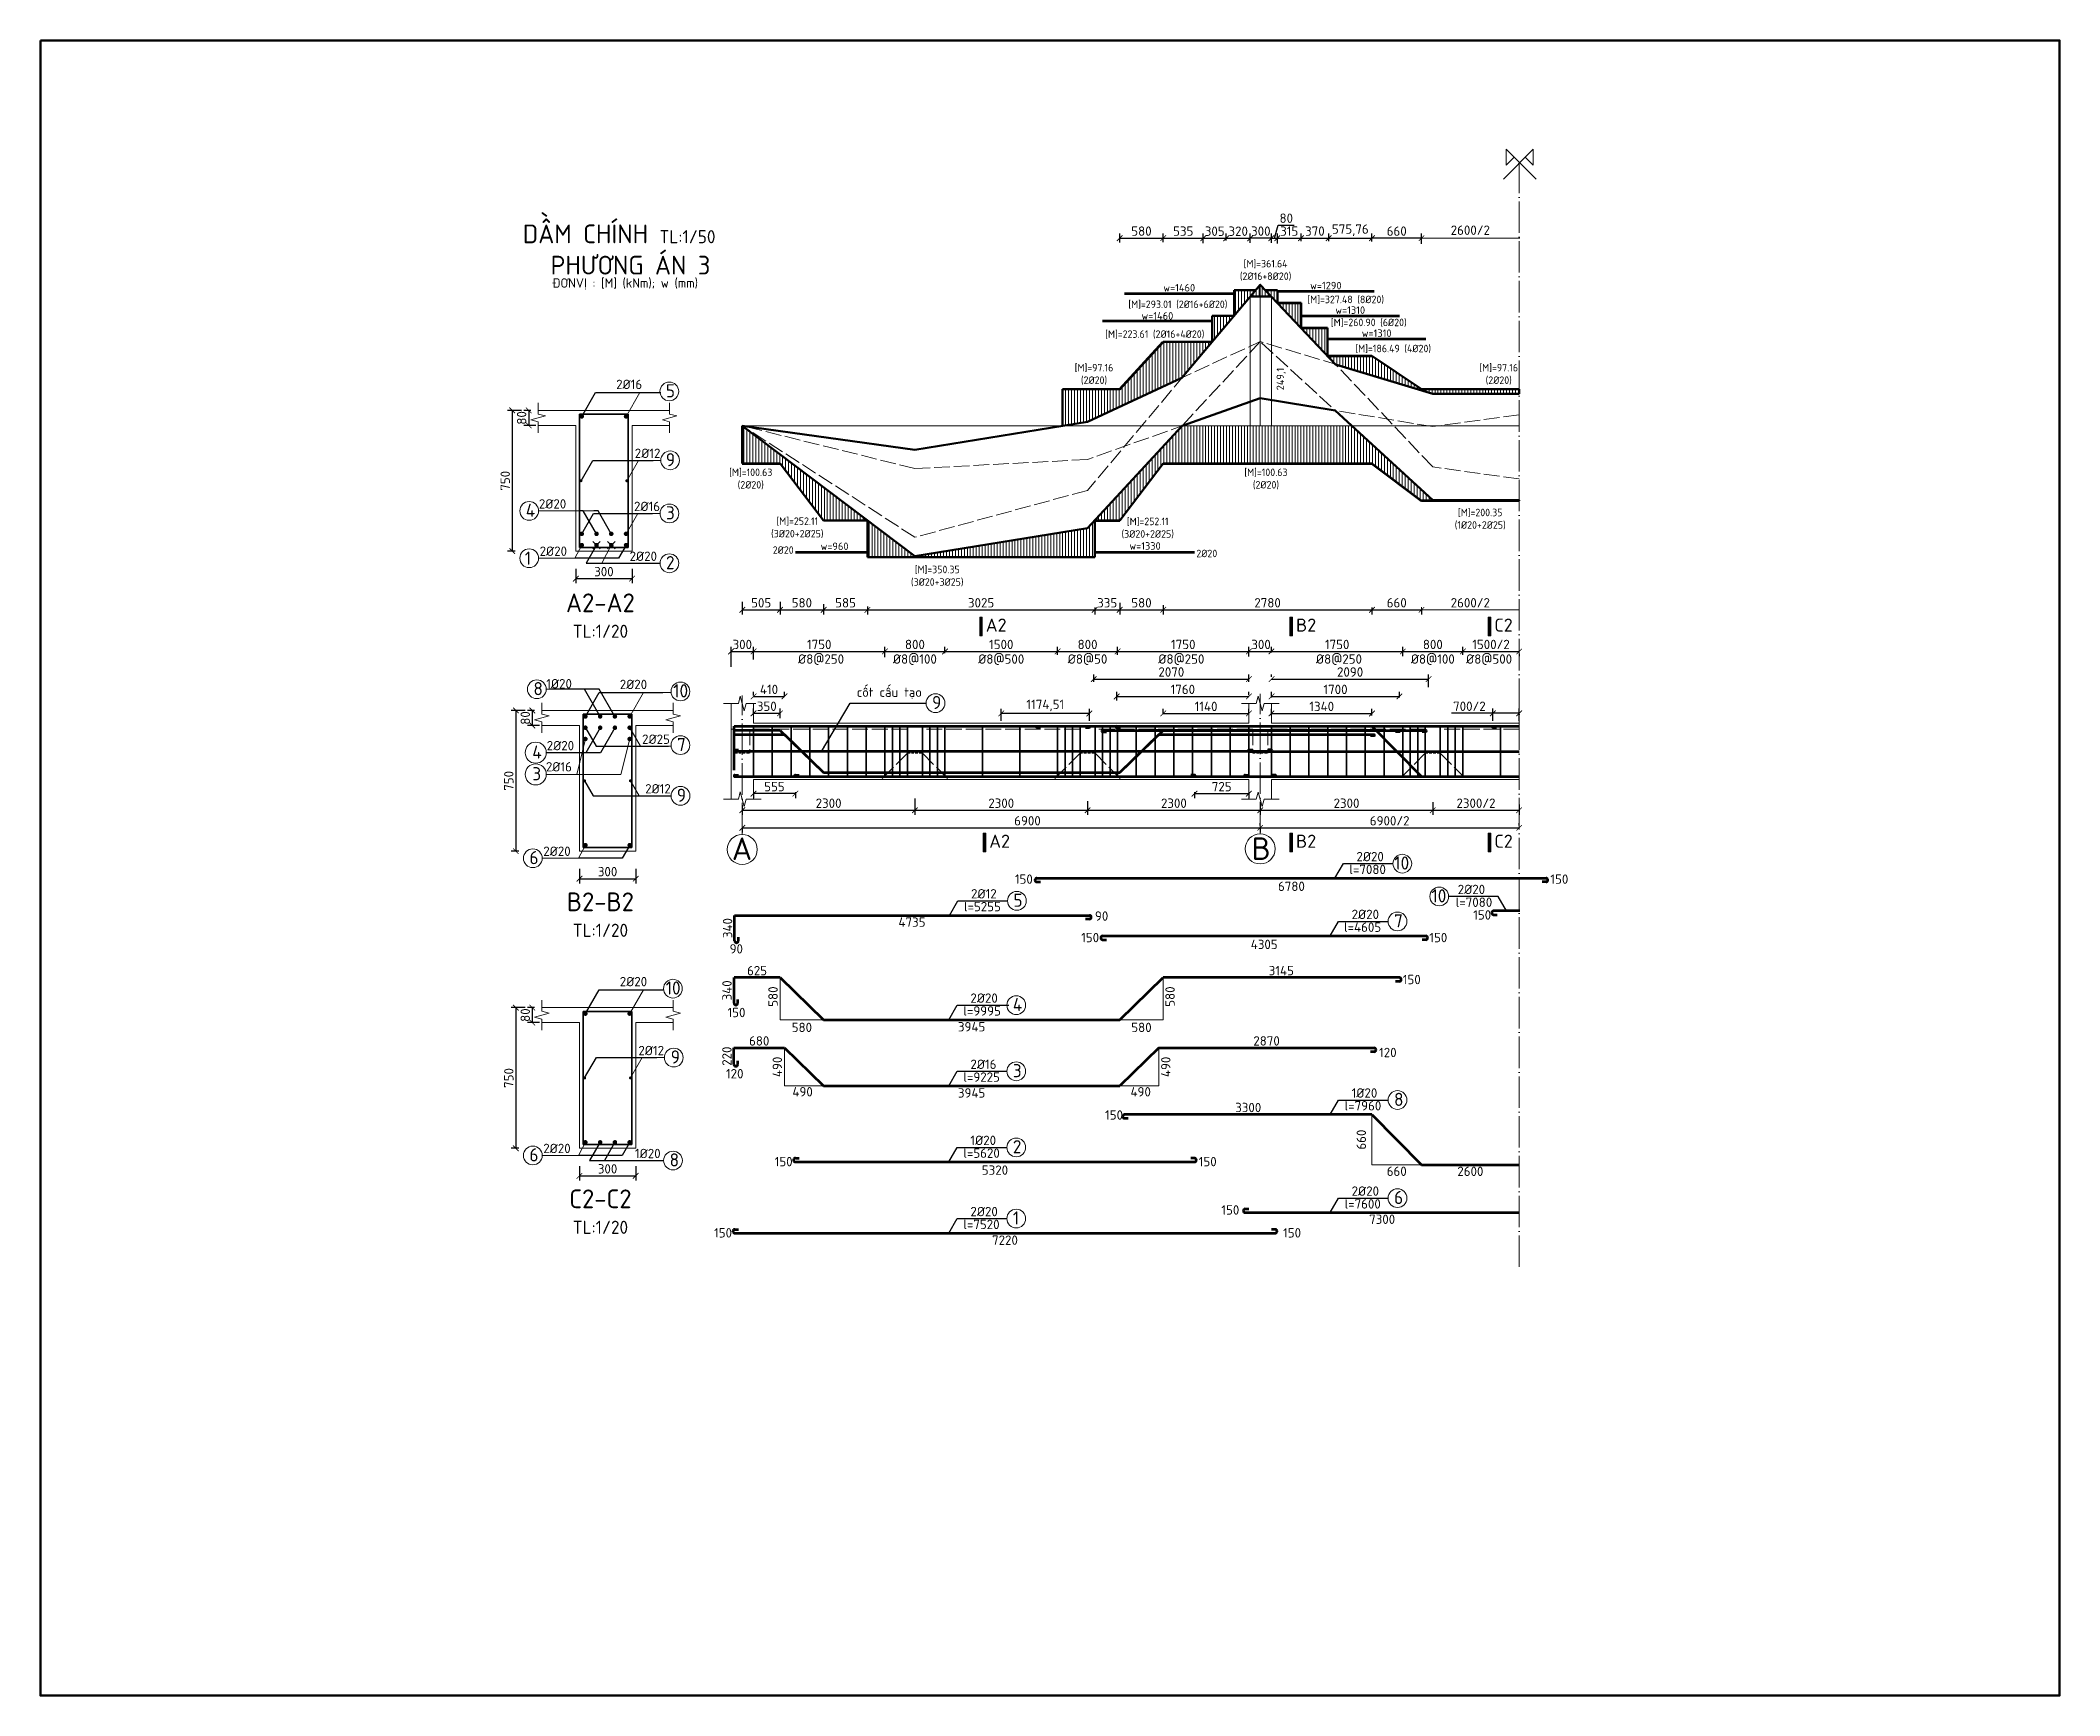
# Model space of a CAD drawing. Header units: millimetres. Extents: x 0 to 4970, y -594 to 1412.
# Drawn here: x 4432 to 4970, y 140 to 581 of the extents above; entities that cross this region are included whole.
import ezdxf

# ---------------------------------------------------------------- set-up
doc = ezdxf.new("R2010")
doc.units = ezdxf.units.MM
doc.header["$LTSCALE"] = 0.35
doc.header["$PDMODE"] = 3
for name, pattern in [('ACAD_ISO02W100', [15, 12, -3]), ('ACAD_ISO04W100', [30, 24, -3, 0, -3]), ('JIS_02_2.0', [3, 2, -1])]:
    doc.linetypes.add(name, pattern=pattern)
doc.layers.get('0').update_dxf_attribs({"lineweight": 50})
for name, color, linetype, lineweight in [('Cot Dai', 7, 'Continuous', 35), ('Cot thep', 2, 'Continuous', 70), ('Cotthepcat', 3, 'Continuous', 70), ('DoVe', 1, 'Continuous', 18), ('Duong Bao', 6, 'Continuous', 18), ('DuongBaoBieuDo', 2, 'Continuous', 50), ('Kich Thuoc', 1, 'Continuous', 20), ('Ky Hieu', 4, 'Continuous', 20), ('Net Khuat', 5, 'ACAD_ISO02W100', 20), ('NetCat', 7, 'Continuous', 20), ('Text', 40, 'Continuous', 20), ('Truc', 3, 'ACAD_ISO04W100', 20)]:
    doc.layers.add(name, color=color, linetype=linetype, lineweight=lineweight)
doc.styles.get("Standard").update_dxf_attribs({"font": 'isocpeur.ttf'})
doc.styles.add('VN', font='')
doc.styles.get('VN').set_extended_font_data('TCVN 7284')
doc.dimstyles.new('Dim20', dxfattribs={"dimtxt": 2.5, "dimasz": 1.5, "dimexe": 1.25, "dimexo": 0.625, "dimtad": 1, "dimlfac": 20, "dimtxsty": 'Standard', "dimblk": 'ARCHTICK', "dimcen": 2.5, "dimadec": 0, "dimazin": 0, "dimtfac": 1, "dimtmove": 0, "dimatfit": 3, "dimfxl": 1, "dimarcsym": 0})
doc.dimstyles.new('Dim50', dxfattribs={"dimtxt": 2.5, "dimasz": 1.5, "dimexe": 1.25, "dimexo": 0.625, "dimtad": 1, "dimlfac": 50, "dimtxsty": 'Standard', "dimblk": 'ARCHTICK', "dimcen": 2.5, "dimadec": 0, "dimazin": 0, "dimtfac": 1, "dimtmove": 0, "dimatfit": 3, "dimfxl": 1, "dimarcsym": 0})
doc.dimstyles.new('Dim50KT', dxfattribs={"dimtxt": 2.5, "dimasz": 1.5, "dimexe": 1.25, "dimexo": 0.625, "dimtad": 1, "dimlfac": 50, "dimtxsty": 'Standard', "dimblk": 'ARCHTICK', "dimcen": 2.5, "dimse1": 1, "dimse2": 1, "dimsd1": 1, "dimsd2": 1, "dimadec": 0, "dimazin": 0, "dimtfac": 1, "dimtmove": 0, "dimatfit": 3, "dimfxl": 1, "dimarcsym": 0})
doc.dimstyles.new('DimBDBDC', dxfattribs={"dimtxt": 2, "dimasz": 1.5, "dimexe": 1.25, "dimexo": 0.625, "dimtad": 1, "dimlfac": 10, "dimtxsty": 'Standard', "dimblk": 'ARCHTICK', "dimcen": 2.5, "dimse1": 1, "dimse2": 1, "dimsd1": 1, "dimsd2": 1, "dimadec": 0, "dimazin": 0, "dimtfac": 1, "dimtmove": 0, "dimatfit": 3, "dimfxl": 1, "dimarcsym": 0})
doc.dimstyles.new('ISO-25', dxfattribs={"dimtxt": 2.5, "dimasz": 2.5, "dimexe": 1.25, "dimexo": 0.625, "dimtad": 1, "dimtxsty": 'Standard', "dimcen": 2.5, "dimadec": 0, "dimazin": 0, "dimtfac": 1, "dimtmove": 0, "dimatfit": 3, "dimfxl": 1, "dimarcsym": 0})

msp = doc.modelspace()

# ---------------------------------------------------------------- texts
at = {"layer": 'Kich Thuoc', "color": 2}
for s, p in [('A', (4616.409022, 362.350395)), ('B', (4754.899149, 362.377082))]:
    msp.add_text(s, height=6, dxfattribs=at).set_placement(p)
at = {"layer": 'Kich Thuoc', "char_height": 2.5, "attachment_point": 5}
for insert in [(4813.178733, 530.1992), (4813.178733, 430.893815)]:
    msp.add_mtext('2600/2', dxfattribs=dict(at, insert=insert))
at = {"layer": 'Kich Thuoc', "char_height": 2, "width": 8.11304175, "attachment_point": 1, "style": 'VN'}
for insert in [(4627.310272, 445.942462), (4740.18692, 445.037815)]:
    msp.add_mtext('2%%C20', dxfattribs=dict(at, insert=insert))
at = {"layer": 'Kich Thuoc', "char_height": 2.5}
for s, insert, width, attachment_point in [('%%C8@250', (4640.185788, 415.719286), 24.5, 5), ('%%C8@100', (4665.185788, 415.719286), 24.5, 5), ('%%C8@500', (4688.185788, 415.719286), 24.5, 5), ('%%C8@50', (4711.185788, 415.719286), 24.5, 5), ('%%C8@250', (4736.185788, 415.719286), 24.5, 5), ('%%C8@250', (4778.185788, 415.719286), 24.5, 5), ('%%C8@100', (4803.185788, 415.719286), 24.5, 5), ('%%C8@500', (4818.185788, 415.719286), 24.5, 5), ('150', (4691.81775, 358.494781), 3.45107973, 1), ('150', (4834.508198, 358.494781), 3.45107973, 1), ('90', (4713.153605, 348.658746), 3.45107973, 1), ('150', (4813.95021, 348.951823), 3.45107973, 1), ('90', (4615.809662, 339.916347), 3.45107973, 1), ('150', (4714.272625, 342.923211), 3.45107973, 3), ('150', (4802.250473, 342.923211), 3.45107973, 1), ('150', (4799.973086, 331.739706), 3.45107973, 3), ('150', (4615.250842, 322.952014), 3.45107973, 1), ('120', (4788.867182, 312.295498), 3.45107973, 1), ('120', (4614.84474, 306.640704), 3.45107973, 1), ('150', (4715.855728, 295.642045), 3.45107973, 1), ('150', (4627.808302, 283.213006), 3.45107973, 1), ('150', (4740.807718, 283.213006), 3.45107973, 1), ('150', (4746.832539, 270.325342), 3.45107973, 1), ('150', (4611.670885, 264.22884), 3.45107973, 1), ('150', (4763.299649, 264.22884), 3.45107973, 1)]:
    msp.add_mtext(s, dxfattribs=dict(at, insert=insert, width=width, attachment_point=attachment_point))
at = {"layer": 'Ky Hieu', "style": 'VN'}
for s, p in [('5', (4598.832234, 485.647077)), ('9', (4598.827876, 467.274184)), ('4', (4561.501492, 453.792272)), ('3', (4598.850299, 453.124184)), ('1', (4561.24368, 441.044251)), ('2', (4598.850299, 439.837184)), ('8', (4563.537276, 406.263252)), ('10', (4600.795809, 405.680042)), ('9', (4669.753989, 402.561036)), ('4', (4563.233563, 389.363734)), ('7', (4601.79816, 391.376347)), ('3', (4563.233563, 383.577649)), ('9', (4601.744111, 377.864607)), ('6', (4562.467418, 361.220562)), ('10', (4792.93238, 359.789781)), ('5', (4691.446745, 349.876635)), ('10', (4802.831993, 351.043894)), ('7', (4792.866167, 344.393028)), ('10', (4598.795809, 326.474894)), ('4', (4691.284243, 322.077795)), ('9', (4600.114652, 308.102001)), ('3', (4691.284243, 304.446706)), ('8', (4792.866167, 296.794433)), ('6', (4562.467418, 282.015415)), ('2', (4691.284243, 284.168992)), ('8', (4599.816225, 280.665001)), ('6', (4792.866167, 270.646453)), ('1', (4691.284243, 265.184826))]:
    msp.add_text(s, height=3.5, dxfattribs=at).set_placement(p)
at = {"layer": 'Ky Hieu', "char_height": 2.5}
for s, insert, attachment_point in [('2%%C16', (4585.580617, 487.855211), 7), ('2%%C12', (4590.543174, 469.482319), 7), ('2%%C20', (4572.274849, 456.000407), 9), ('2%%C16', (4590.343174, 455.332319), 7), ('2%%C20', (4572.490887, 443.395732), 9), ('2%%C20', (4596.463399, 442.045319), 9), ('1%%C20', (4573.793856, 408.076416), 9), ('2%%C20', (4586.546543, 407.888176), 7), ('2%%C20', (4574.379332, 391.571868), 9), ('2%%C25', (4592.489953, 393.284482), 7), ('2%%C16', (4573.793856, 385.937945), 9), ('2%%C12', (4593.3091, 380.072742), 7), ('2%%C20', (4573.456813, 363.428697), 9), ('l=7080', (4780.940855, 358.586397), 7), ('2%%C20', (4782.840855, 361.997916), 7), ('2%%C20', (4817.123518, 353.252028), 9), ('l=5255', (4678.240426, 348.67325), 7), ('2%%C12', (4680.140426, 352.084769), 7), ('l=7080', (4819.023518, 349.840509), 9), ('l=4605', (4779.520741, 343.189643), 7), ('2%%C20', (4781.559848, 346.601162), 7), ('2%%C20', (4586.546543, 328.683029), 7), ('l=9995', (4678.077924, 320.874411), 7), ('2%%C20', (4679.977924, 324.28593), 7), ('2%%C12', (4591.5091, 310.310136), 7), ('2%%C16', (4679.977924, 306.65484), 7), ('l=9225', (4678.077924, 303.243321), 7), ('1%%C20', (4781.559848, 299.002568), 7), ('l=7960', (4779.659848, 295.591049), 7), ('2%%C20', (4573.456813, 284.223549), 9), ('1%%C20', (4597.429324, 282.873136), 9), ('l=5620', (4678.077924, 282.965608), 7), ('1%%C20', (4679.977924, 286.377127), 7), ('2%%C20', (4781.559848, 272.854587), 7), ('2%%C20', (4679.977924, 267.392961), 7), ('l=7600', (4779.659848, 269.443068), 7), ('l=7520', (4678.077924, 263.981442), 7)]:
    msp.add_mtext(s, dxfattribs=dict(at, insert=insert, attachment_point=attachment_point))
at = {"layer": 'Ky Hieu', "insert": (4649.682676, 408.320682), "char_height": 2.5, "width": 19.66737424, "attachment_point": 1}
msp.add_mtext('c{\\fTCVN 7284|b0|i0|c0|p34;ố}t c{\\fTCVN 7284|b0|i0|c0|p34;ấ}u t{\\fTCVN 7284|b0|i0|c0|p34;ạ}o', dxfattribs=at)
at = {"layer": 'Text', "style": 'VN'}
for s, insert, char_height, width, attachment_point in [('^I     DẦM CHÍNH {\\H0.7x;TL:1/50}\\P        PHƯƠNG ÁN 3', (4577.265412, 518.368286), 5, 119.00779123, 8), ('[M]=361.64\\P(2%%C16+8%%C20)', (4758.632443, 519.504869), 2, 28.27522987, 5), ('ĐƠNVỊ : [M] (kNm); w (mm)', (4587.973287, 515.864293), 2.5, 43.36754411, 5), ('[M]=293.01 (2%%C16+6%%C20)', (4735.264077, 510.353877), 2, 28.27522987, 5), ('[M]=327.48 (8%%C20)', (4779.989235, 511.633914), 2, 28.27522987, 5), ('[M]=260.90 (6%%C20)', (4786.129881, 505.513841), 2, 28.27522987, 5), ('[M]=223.61 (2%%C16+4%%C20)', (4729.110977, 502.399241), 2, 28.27522987, 5), ('[M]=186.49 (4%%C20)', (4792.637325, 498.564086), 2, 28.27522987, 5), ('[M]=97.16 \\P(2%%C20)', (4712.910131, 491.796628), 2, 28.27522987, 5), ('[M]=97.16 \\P(2%%C20)', (4820.752329, 491.796628), 2, 28.27522987, 5), ('[M]=100.63 \\P(2%%C20)', (4621.44668, 463.909134), 2, 28.27522987, 5), ('[M]=100.63\\P(2%%C20)', (4758.722287, 463.909134), 2, 28.27522987, 5), ('[M]=252.11 \\P(3%%C20+2%%C25)', (4633.854321, 450.884682), 2, 28.27522987, 5), ('[M]=252.11 \\P(3%%C20+2%%C25)', (4727.220621, 450.81291), 2, 28.27522987, 5), ('[M]=200.35\\P(1%%C20+2%%C25)', (4815.816983, 453.193348), 2, 28.27522987, 5), ('[M]=350.35 \\P(3%%C20+3%%C25)', (4671.135456, 438.002892), 2, 28.27522987, 5), ('\\pt5;A2-A2\\P{\\H0.7x;TL:1/20}', (4581.384249, 427.473012), 5, 43.59497134, 5), ('\\pt5;B2-B2 \\P{\\H0.7x;TL:1/20}', (4581.384249, 347.779904), 5, 43.59497134, 5), ('\\pt5;C2-C2 \\P{\\H0.7x;TL:1/20}', (4581.384249, 268.624869), 5, 43.59497134, 5)]:
    msp.add_mtext(s, dxfattribs=dict(at, insert=insert, char_height=char_height, width=width, attachment_point=attachment_point))
at = {"layer": 'Text', "char_height": 3.5, "width": 11.43756339, "attachment_point": 1}
for s, insert in [('A2', (4684.072206, 426.695355)), ('B2', (4766.741116, 426.695355)), ('C2', (4819.587742, 426.695355)), ('A2', (4684.988462, 369.097738)), ('B2', (4766.741116, 369.097738)), ('C2', (4819.587742, 369.097738))]:
    msp.add_mtext(s, dxfattribs=dict(at, insert=insert))

# ---------------------------------------------------------------- blocks, each defined once
blk = doc.blocks.new('_ArchTick')
at = {"color": 0, "linetype": 'ByBlock', "const_width": 0.15}
blk.add_lwpolyline([(-0.5, -0.5), (0.5, 0.5)], dxfattribs=at)
blk = doc.blocks.new('*D149')
at = {"layer": 'Defpoints', "color": 0}
for p in [(4786.97, 528.07), (4786.97, 526.52), (4800.17, 525.89)]:
    blk.add_point(p, dxfattribs=at)
at = {"layer": 'Kich Thuoc', "color": 0, "lineweight": -2}
for p, q in [((4786.97, 527.14), (4786.97, 529.32)), ((4800.17, 528.07), (4786.97, 528.07)), ((4800.17, 526.52), (4800.17, 529.32))]:
    blk.add_line(p, q, dxfattribs=at)
at = {"layer": 'Kich Thuoc', "color": 0, "lineweight": -2, "xscale": 1.5, "yscale": 1.5, "zscale": 1.5, "rotation": 180}
blk.add_blockref('_ArchTick', (4786.97, 528.07), dxfattribs=at)
at = {"layer": 'Kich Thuoc', "color": 0, "lineweight": -2, "xscale": 1.5, "yscale": 1.5, "zscale": 1.5}
blk.add_blockref('_ArchTick', (4800.17, 528.07), dxfattribs=at)
at = {"layer": 'Kich Thuoc', "color": 0, "insert": (4793.57, 529.95), "char_height": 2.5, "attachment_point": 5}
blk.add_mtext('660', dxfattribs=at)
blk = doc.blocks.new('_None')
blk = doc.blocks.new('*D150')
at = {"layer": 'Defpoints', "color": 0}
for p in [(4754.53, 528.07), (4754.53, 526.2), (4760.18, 526.2)]:
    blk.add_point(p, dxfattribs=at)
at = {"layer": 'Kich Thuoc', "color": 0, "lineweight": -2}
for p, q in [((4754.53, 526.82), (4754.53, 529.32)), ((4760.18, 528.07), (4754.53, 528.07)), ((4760.18, 526.82), (4760.18, 529.32))]:
    blk.add_line(p, q, dxfattribs=at)
at = {"layer": 'Kich Thuoc', "color": 0, "lineweight": -2, "xscale": 1.5, "yscale": 1.5, "zscale": 1.5, "rotation": 180}
blk.add_blockref('_ArchTick', (4754.53, 528.07), dxfattribs=at)
at = {"layer": 'Kich Thuoc', "color": 0, "lineweight": -2, "xscale": 1.5, "yscale": 1.5, "zscale": 1.5}
blk.add_blockref('_ArchTick', (4760.18, 528.07), dxfattribs=at)
at = {"layer": 'Kich Thuoc', "color": 0, "insert": (4757.36, 529.95), "char_height": 2.5, "attachment_point": 5}
blk.add_mtext('300', dxfattribs=at)
blk = doc.blocks.new('*D151')
at = {"layer": 'Defpoints', "color": 0}
for p in [(4622.19, 417.92), (4622.19, 415.13), (4616.19, 413.24)]:
    blk.add_point(p, dxfattribs=at)
at = {"layer": 'Kich Thuoc', "color": 0, "lineweight": -2}
for p, q in [((4616.19, 413.87), (4616.19, 419.17)), ((4616.19, 417.92), (4622.19, 417.92)), ((4622.19, 415.75), (4622.19, 419.17))]:
    blk.add_line(p, q, dxfattribs=at)
at = {"layer": 'Kich Thuoc', "color": 0, "lineweight": -2, "xscale": 1.5, "yscale": 1.5, "zscale": 1.5, "rotation": 180}
blk.add_blockref('_ArchTick', (4616.19, 417.92), dxfattribs=at)
at = {"layer": 'Kich Thuoc', "color": 0, "lineweight": -2, "xscale": 1.5, "yscale": 1.5, "zscale": 1.5}
blk.add_blockref('_ArchTick', (4622.19, 417.92), dxfattribs=at)
at = {"layer": 'Kich Thuoc', "color": 0, "insert": (4619.19, 419.79), "char_height": 2.5, "attachment_point": 5}
blk.add_mtext('300', dxfattribs=at)
blk = doc.blocks.new('*D152')
at = {"layer": 'Defpoints', "color": 0}
for p in [(4622.19, 400.34), (4629.24, 401.44), (4629.24, 399.48)]:
    blk.add_point(p, dxfattribs=at)
at = {"layer": 'Kich Thuoc', "color": 0, "lineweight": -2}
for p, q in [((4622.19, 400.97), (4622.19, 402.69)), ((4622.19, 401.44), (4629.24, 401.44)), ((4629.24, 400.11), (4629.24, 402.69))]:
    blk.add_line(p, q, dxfattribs=at)
at = {"layer": 'Kich Thuoc', "color": 0, "lineweight": -2, "xscale": 1.5, "yscale": 1.5, "zscale": 1.5, "rotation": 180}
blk.add_blockref('_ArchTick', (4622.19, 401.44), dxfattribs=at)
at = {"layer": 'Kich Thuoc', "color": 0, "lineweight": -2, "xscale": 1.5, "yscale": 1.5, "zscale": 1.5}
blk.add_blockref('_ArchTick', (4629.24, 401.44), dxfattribs=at)
at = {"layer": 'Kich Thuoc', "color": 0, "insert": (4625.71, 403.32), "char_height": 2.5, "attachment_point": 5}
blk.add_mtext('350', dxfattribs=at)
blk = doc.blocks.new('*D153')
at = {"layer": 'Defpoints', "color": 0}
for p in [(4760.24, 410.57), (4802.06, 410.57), (4802.06, 407.78)]:
    blk.add_point(p, dxfattribs=at)
at = {"layer": 'Kich Thuoc', "color": 0, "lineweight": -2}
for p, q in [((4760.24, 411.2), (4760.24, 411.82)), ((4760.24, 410.57), (4802.06, 410.57)), ((4802.06, 408.4), (4802.06, 411.82))]:
    blk.add_line(p, q, dxfattribs=at)
at = {"layer": 'Kich Thuoc', "color": 0, "lineweight": -2, "xscale": 1.5, "yscale": 1.5, "zscale": 1.5, "rotation": 180}
blk.add_blockref('_ArchTick', (4760.24, 410.57), dxfattribs=at)
at = {"layer": 'Kich Thuoc', "color": 0, "lineweight": -2, "xscale": 1.5, "yscale": 1.5, "zscale": 1.5}
blk.add_blockref('_ArchTick', (4802.06, 410.57), dxfattribs=at)
at = {"layer": 'Kich Thuoc', "color": 0, "insert": (4781.15, 412.45), "char_height": 2.5, "attachment_point": 5}
blk.add_mtext('2090', dxfattribs=at)
blk = doc.blocks.new('*D162')
at = {"layer": 'Defpoints', "color": 0}
for p in [(4616.99, 312.26), (4630.4, 312.26), (4630.4, 312.26)]:
    blk.add_point(p, dxfattribs=at)
at = {"layer": 'Kich Thuoc', "color": 0, "insert": (4623.69, 314.13), "char_height": 2.5, "attachment_point": 5}
blk.add_mtext('680', dxfattribs=at)
blk = doc.blocks.new('*D163')
at = {"layer": 'Defpoints', "color": 0}
for p in [(4743.04, 502.99), (4754.53, 478.08), (4764.61, 478.08)]:
    blk.add_point(p, dxfattribs=at)
at = {"layer": 'Kich Thuoc', "color": 0, "insert": (4762.79, 490.53), "char_height": 2, "attachment_point": 5, "rotation": 90}
blk.add_mtext('249,1', dxfattribs=at)
blk = doc.blocks.new('*D164')
at = {"layer": 'Defpoints', "color": 0}
for p in [(4563.52, 482.17), (4562.27, 478.17), (4564.82, 478.17)]:
    blk.add_point(p, dxfattribs=at)
at = {"layer": 'Kich Thuoc', "color": 0, "lineweight": -2}
for p, q in [((4562.89, 482.17), (4561.02, 482.17)), ((4562.27, 482.17), (4562.27, 478.17)), ((4564.19, 478.17), (4561.02, 478.17))]:
    blk.add_line(p, q, dxfattribs=at)
at = {"layer": 'Kich Thuoc', "color": 0, "lineweight": -2, "xscale": 1.5, "yscale": 1.5, "zscale": 1.5}
for p, rotation in [((4562.27, 482.17), 90), ((4562.27, 478.17), 270)]:
    blk.add_blockref('_ArchTick', p, dxfattribs=dict(at, rotation=rotation))
at = {"layer": 'Kich Thuoc', "color": 0, "insert": (4560.39, 480.17), "char_height": 2.5, "attachment_point": 5, "rotation": 90}
blk.add_mtext('80', dxfattribs=at)
blk = doc.blocks.new('*D154')
at = {"layer": 'Defpoints', "color": 0}
for p in [(4561.02, 482.17), (4557.89, 444.67), (4559.27, 444.67)]:
    blk.add_point(p, dxfattribs=at)
at = {"layer": 'Kich Thuoc', "color": 0, "lineweight": -2}
for p, q in [((4560.39, 482.17), (4556.64, 482.17)), ((4557.89, 482.17), (4557.89, 444.67)), ((4558.64, 444.67), (4556.64, 444.67))]:
    blk.add_line(p, q, dxfattribs=at)
at = {"layer": 'Kich Thuoc', "color": 0, "lineweight": -2, "xscale": 1.5, "yscale": 1.5, "zscale": 1.5}
for p, rotation in [((4557.89, 482.17), 90), ((4557.89, 444.67), 270)]:
    blk.add_blockref('_ArchTick', p, dxfattribs=dict(at, rotation=rotation))
at = {"layer": 'Kich Thuoc', "color": 0, "insert": (4556.02, 463.42), "char_height": 2.5, "attachment_point": 5, "rotation": 90}
blk.add_mtext('750', dxfattribs=at)
blk = doc.blocks.new('*D155')
at = {"layer": 'Defpoints', "color": 0}
for p in [(4574.82, 440.55), (4589.82, 440.55), (4589.82, 437.33)]:
    blk.add_point(p, dxfattribs=at)
at = {"layer": 'Kich Thuoc', "color": 0, "lineweight": -2}
for p, q in [((4574.82, 439.93), (4574.82, 436.08)), ((4574.82, 437.33), (4589.82, 437.33)), ((4589.82, 439.93), (4589.82, 436.08))]:
    blk.add_line(p, q, dxfattribs=at)
at = {"layer": 'Kich Thuoc', "color": 0, "lineweight": -2, "xscale": 1.5, "yscale": 1.5, "zscale": 1.5, "rotation": 180}
blk.add_blockref('_ArchTick', (4574.82, 437.33), dxfattribs=at)
at = {"layer": 'Kich Thuoc', "color": 0, "lineweight": -2, "xscale": 1.5, "yscale": 1.5, "zscale": 1.5}
blk.add_blockref('_ArchTick', (4589.82, 437.33), dxfattribs=at)
at = {"layer": 'Kich Thuoc', "color": 0, "insert": (4582.32, 439.2), "char_height": 2.5, "attachment_point": 5}
blk.add_mtext('300', dxfattribs=at)
blk = doc.blocks.new('*D156')
at = {"layer": 'Defpoints', "color": 0}
for p in [(4563.23, 398.2), (4564.48, 402.2), (4565.79, 398.2)]:
    blk.add_point(p, dxfattribs=at)
at = {"layer": 'Kich Thuoc', "color": 0, "lineweight": -2}
for p, q in [((4563.86, 402.2), (4561.98, 402.2)), ((4565.16, 398.2), (4561.98, 398.2)), ((4563.23, 402.2), (4563.23, 398.2))]:
    blk.add_line(p, q, dxfattribs=at)
at = {"layer": 'Kich Thuoc', "color": 0, "lineweight": -2, "xscale": 1.5, "yscale": 1.5, "zscale": 1.5}
for p, rotation in [((4563.23, 402.2), 90), ((4563.23, 398.2), 270)]:
    blk.add_blockref('_ArchTick', p, dxfattribs=dict(at, rotation=rotation))
at = {"layer": 'Kich Thuoc', "color": 0, "insert": (4561.36, 400.2), "char_height": 2.5, "attachment_point": 5, "rotation": 90}
blk.add_mtext('80', dxfattribs=at)
blk = doc.blocks.new('*D157')
at = {"layer": 'Defpoints', "color": 0}
for p in [(4561.98, 402.2), (4558.86, 364.7), (4560.23, 364.7)]:
    blk.add_point(p, dxfattribs=at)
at = {"layer": 'Kich Thuoc', "color": 0, "lineweight": -2}
for p, q in [((4561.36, 402.2), (4557.61, 402.2)), ((4558.86, 402.2), (4558.86, 364.7)), ((4559.61, 364.7), (4557.61, 364.7))]:
    blk.add_line(p, q, dxfattribs=at)
at = {"layer": 'Kich Thuoc', "color": 0, "lineweight": -2, "xscale": 1.5, "yscale": 1.5, "zscale": 1.5}
for p, rotation in [((4558.86, 402.2), 90), ((4558.86, 364.7), 270)]:
    blk.add_blockref('_ArchTick', p, dxfattribs=dict(at, rotation=rotation))
at = {"layer": 'Kich Thuoc', "color": 0, "insert": (4556.98, 383.45), "char_height": 2.5, "attachment_point": 5, "rotation": 90}
blk.add_mtext('750', dxfattribs=at)
blk = doc.blocks.new('*D158')
at = {"layer": 'Defpoints', "color": 0}
for p in [(4575.79, 360.59), (4590.79, 360.59), (4590.79, 357.36)]:
    blk.add_point(p, dxfattribs=at)
at = {"layer": 'Kich Thuoc', "color": 0, "lineweight": -2}
for p, q in [((4575.79, 359.96), (4575.79, 356.11)), ((4575.79, 357.36), (4590.79, 357.36)), ((4590.79, 359.96), (4590.79, 356.11))]:
    blk.add_line(p, q, dxfattribs=at)
at = {"layer": 'Kich Thuoc', "color": 0, "lineweight": -2, "xscale": 1.5, "yscale": 1.5, "zscale": 1.5, "rotation": 180}
blk.add_blockref('_ArchTick', (4575.79, 357.36), dxfattribs=at)
at = {"layer": 'Kich Thuoc', "color": 0, "lineweight": -2, "xscale": 1.5, "yscale": 1.5, "zscale": 1.5}
blk.add_blockref('_ArchTick', (4590.79, 357.36), dxfattribs=at)
at = {"layer": 'Kich Thuoc', "color": 0, "insert": (4583.29, 359.24), "char_height": 2.5, "attachment_point": 5}
blk.add_mtext('300', dxfattribs=at)
blk = doc.blocks.new('*D159')
at = {"layer": 'Defpoints', "color": 0}
for p in [(4564.48, 323), (4563.23, 319), (4565.79, 319)]:
    blk.add_point(p, dxfattribs=at)
at = {"layer": 'Kich Thuoc', "color": 0, "lineweight": -2}
for p, q in [((4563.86, 323), (4561.98, 323)), ((4563.23, 323), (4563.23, 319)), ((4565.16, 319), (4561.98, 319))]:
    blk.add_line(p, q, dxfattribs=at)
at = {"layer": 'Kich Thuoc', "color": 0, "lineweight": -2, "xscale": 1.5, "yscale": 1.5, "zscale": 1.5}
for p, rotation in [((4563.23, 323), 90), ((4563.23, 319), 270)]:
    blk.add_blockref('_ArchTick', p, dxfattribs=dict(at, rotation=rotation))
at = {"layer": 'Kich Thuoc', "color": 0, "insert": (4561.36, 321), "char_height": 2.5, "attachment_point": 5, "rotation": 90}
blk.add_mtext('80', dxfattribs=at)
blk = doc.blocks.new('*D160')
at = {"layer": 'Defpoints', "color": 0}
for p in [(4561.98, 323), (4558.86, 285.5), (4560.23, 285.5)]:
    blk.add_point(p, dxfattribs=at)
at = {"layer": 'Kich Thuoc', "color": 0, "lineweight": -2}
for p, q in [((4561.36, 323), (4557.61, 323)), ((4558.86, 323), (4558.86, 285.5)), ((4559.61, 285.5), (4557.61, 285.5))]:
    blk.add_line(p, q, dxfattribs=at)
at = {"layer": 'Kich Thuoc', "color": 0, "lineweight": -2, "xscale": 1.5, "yscale": 1.5, "zscale": 1.5}
for p, rotation in [((4558.86, 323), 90), ((4558.86, 285.5), 270)]:
    blk.add_blockref('_ArchTick', p, dxfattribs=dict(at, rotation=rotation))
at = {"layer": 'Kich Thuoc', "color": 0, "insert": (4556.98, 304.25), "char_height": 2.5, "attachment_point": 5, "rotation": 90}
blk.add_mtext('750', dxfattribs=at)
blk = doc.blocks.new('*D161')
at = {"layer": 'Defpoints', "color": 0}
for p in [(4575.79, 281.38), (4590.79, 281.38), (4590.79, 278.16)]:
    blk.add_point(p, dxfattribs=at)
at = {"layer": 'Kich Thuoc', "color": 0, "lineweight": -2}
for p, q in [((4575.79, 280.76), (4575.79, 276.91)), ((4590.79, 280.76), (4590.79, 276.91)), ((4575.79, 278.16), (4590.79, 278.16))]:
    blk.add_line(p, q, dxfattribs=at)
at = {"layer": 'Kich Thuoc', "color": 0, "lineweight": -2, "xscale": 1.5, "yscale": 1.5, "zscale": 1.5, "rotation": 180}
blk.add_blockref('_ArchTick', (4575.79, 278.16), dxfattribs=at)
at = {"layer": 'Kich Thuoc', "color": 0, "lineweight": -2, "xscale": 1.5, "yscale": 1.5, "zscale": 1.5}
blk.add_blockref('_ArchTick', (4590.79, 278.16), dxfattribs=at)
at = {"layer": 'Kich Thuoc', "color": 0, "insert": (4583.29, 280.03), "char_height": 2.5, "attachment_point": 5}
blk.add_mtext('300', dxfattribs=at)
blk = doc.blocks.new('*D187')
at = {"layer": 'Defpoints', "color": 0}
for p in [(4622.19, 405.55), (4630.44, 405.94), (4630.44, 405.26)]:
    blk.add_point(p, dxfattribs=at)
at = {"layer": 'Kich Thuoc', "color": 0, "lineweight": -2}
for p, q in [((4622.19, 406.17), (4622.19, 407.19)), ((4622.19, 405.94), (4630.44, 405.94)), ((4630.44, 405.88), (4630.44, 407.19))]:
    blk.add_line(p, q, dxfattribs=at)
at = {"layer": 'Kich Thuoc', "color": 0, "lineweight": -2, "xscale": 1.5, "yscale": 1.5, "zscale": 1.5, "rotation": 180}
blk.add_blockref('_ArchTick', (4622.19, 405.94), dxfattribs=at)
at = {"layer": 'Kich Thuoc', "color": 0, "lineweight": -2, "xscale": 1.5, "yscale": 1.5, "zscale": 1.5}
blk.add_blockref('_ArchTick', (4630.44, 405.94), dxfattribs=at)
at = {"layer": 'Kich Thuoc', "color": 0, "insert": (4626.31, 407.81), "char_height": 2.5, "attachment_point": 5}
blk.add_mtext('410', dxfattribs=at)
blk = doc.blocks.new('*D188')
at = {"layer": 'Defpoints', "color": 0}
for p in [(4634.18, 444.33), (4653.38, 444.33), (4653.38, 444.33)]:
    blk.add_point(p, dxfattribs=at)
at = {"layer": 'Kich Thuoc', "color": 0, "insert": (4643.78, 445.95), "char_height": 2.5, "attachment_point": 5}
blk.add_mtext('{\\H0.8x;w=960}', dxfattribs=at)
blk = doc.blocks.new('*D189')
at = {"layer": 'Defpoints', "color": 0}
for p in [(4713.21, 444.43), (4739.81, 444.43), (4739.81, 444.43)]:
    blk.add_point(p, dxfattribs=at)
at = {"layer": 'Kich Thuoc', "color": 0, "insert": (4726.51, 446.05), "char_height": 2.5, "attachment_point": 5}
blk.add_mtext('{\\H0.8x;w=1330}', dxfattribs=at)
blk = doc.blocks.new('*D190')
at = {"layer": 'Defpoints', "color": 0}
for p in [(4721.02, 513.22), (4750.22, 513.22), (4750.22, 513.22)]:
    blk.add_point(p, dxfattribs=at)
at = {"layer": 'Kich Thuoc', "color": 0, "insert": (4735.62, 514.85), "char_height": 2.5, "attachment_point": 5}
blk.add_mtext('{\\H0.8x;w=1460}', dxfattribs=at)
blk = doc.blocks.new('*D191')
at = {"layer": 'Defpoints', "color": 0}
for p in [(4715.2, 505.73), (4744.4, 505.73), (4744.4, 505.73)]:
    blk.add_point(p, dxfattribs=at)
at = {"layer": 'Kich Thuoc', "color": 0, "insert": (4729.8, 507.36), "char_height": 2.5, "attachment_point": 5}
blk.add_mtext('{\\H0.8x;w=1460}', dxfattribs=at)
blk = doc.blocks.new('*D192')
at = {"layer": 'Defpoints', "color": 0}
for p in [(4761.78, 513.81), (4787.58, 513.81), (4787.58, 513.81)]:
    blk.add_point(p, dxfattribs=at)
at = {"layer": 'Kich Thuoc', "color": 0, "insert": (4774.68, 515.44), "char_height": 2.5, "attachment_point": 5}
blk.add_mtext('{\\H0.8x;w=1290}', dxfattribs=at)
blk = doc.blocks.new('*D193')
at = {"layer": 'Defpoints', "color": 0}
for p in [(4768.08, 507.26), (4794.28, 507.26), (4794.28, 507.26)]:
    blk.add_point(p, dxfattribs=at)
at = {"layer": 'Kich Thuoc', "color": 0, "insert": (4781.18, 508.89), "char_height": 2.5, "attachment_point": 5}
blk.add_mtext('{\\H0.8x;w=1310}', dxfattribs=at)
blk = doc.blocks.new('*D194')
at = {"layer": 'Defpoints', "color": 0}
for p in [(4775.12, 501.13), (4801.32, 501.13), (4801.32, 501.13)]:
    blk.add_point(p, dxfattribs=at)
at = {"layer": 'Kich Thuoc', "color": 0, "insert": (4788.22, 502.75), "char_height": 2.5, "attachment_point": 5}
blk.add_mtext('{\\H0.8x;w=1310}', dxfattribs=at)
blk = doc.blocks.new('*D361')
at = {"layer": 'Defpoints', "color": 0}
for p in [(4657.19, 415.75), (4673.19, 417.92), (4673.19, 416.9)]:
    blk.add_point(p, dxfattribs=at)
at = {"layer": 'Kich Thuoc', "color": 0, "lineweight": -2}
for p, q in [((4657.19, 416.38), (4657.19, 419.17)), ((4657.19, 417.92), (4673.19, 417.92)), ((4673.19, 417.52), (4673.19, 419.17))]:
    blk.add_line(p, q, dxfattribs=at)
at = {"layer": 'Kich Thuoc', "color": 0, "lineweight": -2, "xscale": 1.5, "yscale": 1.5, "zscale": 1.5, "rotation": 180}
blk.add_blockref('_ArchTick', (4657.19, 417.92), dxfattribs=at)
at = {"layer": 'Kich Thuoc', "color": 0, "lineweight": -2, "xscale": 1.5, "yscale": 1.5, "zscale": 1.5}
blk.add_blockref('_ArchTick', (4673.19, 417.92), dxfattribs=at)
at = {"layer": 'Kich Thuoc', "color": 0, "insert": (4665.19, 419.79), "char_height": 2.5, "attachment_point": 5}
blk.add_mtext('800', dxfattribs=at)
blk = doc.blocks.new('*D362')
at = {"layer": 'Defpoints', "color": 0}
for p in [(4703.19, 416.42), (4719.19, 417.92), (4719.19, 416.43)]:
    blk.add_point(p, dxfattribs=at)
at = {"layer": 'Kich Thuoc', "color": 0, "lineweight": -2}
for p, q in [((4703.19, 417.04), (4703.19, 419.17)), ((4703.19, 417.92), (4719.19, 417.92)), ((4719.19, 417.06), (4719.19, 419.17))]:
    blk.add_line(p, q, dxfattribs=at)
at = {"layer": 'Kich Thuoc', "color": 0, "lineweight": -2, "xscale": 1.5, "yscale": 1.5, "zscale": 1.5, "rotation": 180}
blk.add_blockref('_ArchTick', (4703.19, 417.92), dxfattribs=at)
at = {"layer": 'Kich Thuoc', "color": 0, "lineweight": -2, "xscale": 1.5, "yscale": 1.5, "zscale": 1.5}
blk.add_blockref('_ArchTick', (4719.19, 417.92), dxfattribs=at)
at = {"layer": 'Kich Thuoc', "color": 0, "insert": (4711.19, 419.79), "char_height": 2.5, "attachment_point": 5}
blk.add_mtext('800', dxfattribs=at)
blk = doc.blocks.new('*D363')
at = {"layer": 'Defpoints', "color": 0}
for p in [(4719.19, 416.43), (4754.19, 417.92), (4754.19, 416)]:
    blk.add_point(p, dxfattribs=at)
at = {"layer": 'Kich Thuoc', "color": 0, "lineweight": -2}
for p, q in [((4719.19, 417.06), (4719.19, 419.17)), ((4719.19, 417.92), (4754.19, 417.92)), ((4754.19, 416.62), (4754.19, 419.17))]:
    blk.add_line(p, q, dxfattribs=at)
at = {"layer": 'Kich Thuoc', "color": 0, "lineweight": -2, "xscale": 1.5, "yscale": 1.5, "zscale": 1.5, "rotation": 180}
blk.add_blockref('_ArchTick', (4719.19, 417.92), dxfattribs=at)
at = {"layer": 'Kich Thuoc', "color": 0, "lineweight": -2, "xscale": 1.5, "yscale": 1.5, "zscale": 1.5}
blk.add_blockref('_ArchTick', (4754.19, 417.92), dxfattribs=at)
at = {"layer": 'Kich Thuoc', "color": 0, "insert": (4736.69, 419.79), "char_height": 2.5, "attachment_point": 5}
blk.add_mtext('1750', dxfattribs=at)
blk = doc.blocks.new('*D364')
at = {"layer": 'Defpoints', "color": 0}
for p in [(4754.19, 416), (4760.19, 417.92), (4760.19, 416.98)]:
    blk.add_point(p, dxfattribs=at)
at = {"layer": 'Kich Thuoc', "color": 0, "lineweight": -2}
for p, q in [((4754.19, 416.62), (4754.19, 419.17)), ((4754.19, 417.92), (4760.19, 417.92)), ((4760.19, 417.61), (4760.19, 419.17))]:
    blk.add_line(p, q, dxfattribs=at)
at = {"layer": 'Kich Thuoc', "color": 0, "lineweight": -2, "xscale": 1.5, "yscale": 1.5, "zscale": 1.5, "rotation": 180}
blk.add_blockref('_ArchTick', (4754.19, 417.92), dxfattribs=at)
at = {"layer": 'Kich Thuoc', "color": 0, "lineweight": -2, "xscale": 1.5, "yscale": 1.5, "zscale": 1.5}
blk.add_blockref('_ArchTick', (4760.19, 417.92), dxfattribs=at)
at = {"layer": 'Kich Thuoc', "color": 0, "insert": (4757.42, 419.79), "char_height": 2.5, "attachment_point": 5}
blk.add_mtext('300', dxfattribs=at)
blk = doc.blocks.new('*D365')
at = {"layer": 'Defpoints', "color": 0}
for p in [(4795.19, 416.03), (4811.19, 417.92), (4811.19, 416.44)]:
    blk.add_point(p, dxfattribs=at)
at = {"layer": 'Kich Thuoc', "color": 0, "lineweight": -2}
for p, q in [((4795.19, 416.66), (4795.19, 419.17)), ((4795.19, 417.92), (4811.19, 417.92)), ((4811.19, 417.06), (4811.19, 419.17))]:
    blk.add_line(p, q, dxfattribs=at)
at = {"layer": 'Kich Thuoc', "color": 0, "lineweight": -2, "xscale": 1.5, "yscale": 1.5, "zscale": 1.5, "rotation": 180}
blk.add_blockref('_ArchTick', (4795.19, 417.92), dxfattribs=at)
at = {"layer": 'Kich Thuoc', "color": 0, "lineweight": -2, "xscale": 1.5, "yscale": 1.5, "zscale": 1.5}
blk.add_blockref('_ArchTick', (4811.19, 417.92), dxfattribs=at)
at = {"layer": 'Kich Thuoc', "color": 0, "insert": (4803.19, 419.79), "char_height": 2.5, "attachment_point": 5}
blk.add_mtext('800', dxfattribs=at)
blk = doc.blocks.new('*D366')
at = {"layer": 'Defpoints', "color": 0}
for p in [(4622.19, 415.75), (4657.19, 417.92), (4657.19, 415.75)]:
    blk.add_point(p, dxfattribs=at)
at = {"layer": 'Kich Thuoc', "color": 0, "lineweight": -2}
for p, q in [((4622.19, 416.38), (4622.19, 419.17)), ((4622.19, 417.92), (4657.19, 417.92)), ((4657.19, 416.38), (4657.19, 419.17))]:
    blk.add_line(p, q, dxfattribs=at)
at = {"layer": 'Kich Thuoc', "color": 0, "lineweight": -2, "xscale": 1.5, "yscale": 1.5, "zscale": 1.5, "rotation": 180}
blk.add_blockref('_ArchTick', (4622.19, 417.92), dxfattribs=at)
at = {"layer": 'Kich Thuoc', "color": 0, "lineweight": -2, "xscale": 1.5, "yscale": 1.5, "zscale": 1.5}
blk.add_blockref('_ArchTick', (4657.19, 417.92), dxfattribs=at)
at = {"layer": 'Kich Thuoc', "color": 0, "insert": (4639.69, 419.79), "char_height": 2.5, "attachment_point": 5}
blk.add_mtext('1750', dxfattribs=at)
blk = doc.blocks.new('*D367')
at = {"layer": 'Defpoints', "color": 0}
for p in [(4673.19, 416.86), (4703.19, 417.92), (4703.19, 416.86)]:
    blk.add_point(p, dxfattribs=at)
at = {"layer": 'Kich Thuoc', "color": 0, "lineweight": -2}
for p, q in [((4673.19, 417.49), (4673.19, 419.17)), ((4673.19, 417.92), (4703.19, 417.92)), ((4703.19, 417.49), (4703.19, 419.17))]:
    blk.add_line(p, q, dxfattribs=at)
at = {"layer": 'Kich Thuoc', "color": 0, "lineweight": -2, "xscale": 1.5, "yscale": 1.5, "zscale": 1.5, "rotation": 180}
blk.add_blockref('_ArchTick', (4673.19, 417.92), dxfattribs=at)
at = {"layer": 'Kich Thuoc', "color": 0, "lineweight": -2, "xscale": 1.5, "yscale": 1.5, "zscale": 1.5}
blk.add_blockref('_ArchTick', (4703.19, 417.92), dxfattribs=at)
at = {"layer": 'Kich Thuoc', "color": 0, "insert": (4688.19, 419.79), "char_height": 2.5, "attachment_point": 5}
blk.add_mtext('1500', dxfattribs=at)
blk = doc.blocks.new('*D368')
at = {"layer": 'Defpoints', "color": 0}
for p in [(4760.19, 417.26), (4795.19, 417.92), (4795.19, 417.26)]:
    blk.add_point(p, dxfattribs=at)
at = {"layer": 'Kich Thuoc', "color": 0, "lineweight": -2}
for p, q in [((4760.19, 417.89), (4760.19, 419.17)), ((4760.19, 417.92), (4795.19, 417.92)), ((4795.19, 417.89), (4795.19, 419.17))]:
    blk.add_line(p, q, dxfattribs=at)
at = {"layer": 'Kich Thuoc', "color": 0, "lineweight": -2, "xscale": 1.5, "yscale": 1.5, "zscale": 1.5, "rotation": 180}
blk.add_blockref('_ArchTick', (4760.19, 417.92), dxfattribs=at)
at = {"layer": 'Kich Thuoc', "color": 0, "lineweight": -2, "xscale": 1.5, "yscale": 1.5, "zscale": 1.5}
blk.add_blockref('_ArchTick', (4795.19, 417.92), dxfattribs=at)
at = {"layer": 'Kich Thuoc', "color": 0, "insert": (4777.69, 419.79), "char_height": 2.5, "attachment_point": 5}
blk.add_mtext('1750', dxfattribs=at)
blk = doc.blocks.new('*D369')
at = {"layer": 'Defpoints', "color": 0}
for p in [(4811.19, 417.92), (4826.19, 417.92), (4826.19, 417.92)]:
    blk.add_point(p, dxfattribs=at)
at = {"layer": 'Kich Thuoc', "color": 0, "lineweight": -2}
for p, q in [((4811.19, 418.54), (4811.19, 419.17)), ((4811.19, 417.92), (4826.19, 417.92)), ((4826.19, 417.29), (4826.19, 416.67))]:
    blk.add_line(p, q, dxfattribs=at)
at = {"layer": 'Kich Thuoc', "color": 0, "lineweight": -2, "xscale": 1.5, "yscale": 1.5, "zscale": 1.5, "rotation": 180}
blk.add_blockref('_ArchTick', (4811.19, 417.92), dxfattribs=at)
at = {"layer": 'Kich Thuoc', "color": 0, "lineweight": -2, "xscale": 1.5, "yscale": 1.5, "zscale": 1.5}
blk.add_blockref('_ArchTick', (4826.19, 417.92), dxfattribs=at)
at = {"layer": 'Kich Thuoc', "color": 0, "insert": (4818.69, 419.79), "char_height": 2.5, "attachment_point": 5}
blk.add_mtext('1500/2', dxfattribs=at)
blk = doc.blocks.new('*D370')
at = {"layer": 'Defpoints', "color": 0}
for p in [(4731.35, 528.07), (4719.75, 526.32), (4731.35, 526.38)]:
    blk.add_point(p, dxfattribs=at)
at = {"layer": 'Kich Thuoc', "color": 0, "lineweight": -2}
for p, q in [((4719.75, 526.94), (4719.75, 529.32)), ((4719.75, 528.07), (4731.35, 528.07)), ((4731.35, 527.01), (4731.35, 529.32))]:
    blk.add_line(p, q, dxfattribs=at)
at = {"layer": 'Kich Thuoc', "color": 0, "lineweight": -2, "xscale": 1.5, "yscale": 1.5, "zscale": 1.5, "rotation": 180}
blk.add_blockref('_ArchTick', (4719.75, 528.07), dxfattribs=at)
at = {"layer": 'Kich Thuoc', "color": 0, "lineweight": -2, "xscale": 1.5, "yscale": 1.5, "zscale": 1.5}
blk.add_blockref('_ArchTick', (4731.35, 528.07), dxfattribs=at)
at = {"layer": 'Kich Thuoc', "color": 0, "insert": (4725.55, 529.95), "char_height": 2.5, "attachment_point": 5}
blk.add_mtext('580', dxfattribs=at)
blk = doc.blocks.new('*D371')
at = {"layer": 'Defpoints', "color": 0}
for p in [(4742.03, 528.07), (4731.35, 526.38), (4742.03, 526.16)]:
    blk.add_point(p, dxfattribs=at)
at = {"layer": 'Kich Thuoc', "color": 0, "lineweight": -2}
for p, q in [((4731.35, 527.01), (4731.35, 529.32)), ((4731.35, 528.07), (4742.03, 528.07)), ((4742.03, 526.78), (4742.03, 529.32))]:
    blk.add_line(p, q, dxfattribs=at)
at = {"layer": 'Kich Thuoc', "color": 0, "lineweight": -2, "xscale": 1.5, "yscale": 1.5, "zscale": 1.5, "rotation": 180}
blk.add_blockref('_ArchTick', (4731.35, 528.07), dxfattribs=at)
at = {"layer": 'Kich Thuoc', "color": 0, "lineweight": -2, "xscale": 1.5, "yscale": 1.5, "zscale": 1.5}
blk.add_blockref('_ArchTick', (4742.03, 528.07), dxfattribs=at)
at = {"layer": 'Kich Thuoc', "color": 0, "insert": (4736.69, 529.95), "char_height": 2.5, "attachment_point": 5}
blk.add_mtext('535', dxfattribs=at)
blk = doc.blocks.new('*D372')
at = {"layer": 'Defpoints', "color": 0}
for p in [(4748.13, 528.05), (4742.03, 526.78), (4748.13, 526.78)]:
    blk.add_point(p, dxfattribs=at)
at = {"layer": 'Kich Thuoc', "color": 0, "lineweight": -2}
for p, q in [((4742.03, 527.41), (4742.03, 529.3)), ((4742.03, 528.05), (4748.13, 528.05)), ((4748.13, 527.41), (4748.13, 529.3))]:
    blk.add_line(p, q, dxfattribs=at)
at = {"layer": 'Kich Thuoc', "color": 0, "lineweight": -2, "xscale": 1.5, "yscale": 1.5, "zscale": 1.5, "rotation": 180}
blk.add_blockref('_ArchTick', (4742.03, 528.05), dxfattribs=at)
at = {"layer": 'Kich Thuoc', "color": 0, "lineweight": -2, "xscale": 1.5, "yscale": 1.5, "zscale": 1.5}
blk.add_blockref('_ArchTick', (4748.13, 528.05), dxfattribs=at)
at = {"layer": 'Kich Thuoc', "color": 0, "insert": (4745.08, 529.93), "char_height": 2.5, "attachment_point": 5}
blk.add_mtext('305', dxfattribs=at)
blk = doc.blocks.new('*D373')
at = {"layer": 'Defpoints', "color": 0}
for p in [(4748.13, 527.41), (4754.53, 528.05), (4754.53, 527.41)]:
    blk.add_point(p, dxfattribs=at)
at = {"layer": 'Kich Thuoc', "color": 0, "lineweight": -2}
for p, q in [((4748.13, 528.03), (4748.13, 529.3)), ((4748.13, 528.05), (4754.53, 528.05)), ((4754.53, 528.03), (4754.53, 529.3))]:
    blk.add_line(p, q, dxfattribs=at)
at = {"layer": 'Kich Thuoc', "color": 0, "lineweight": -2, "xscale": 1.5, "yscale": 1.5, "zscale": 1.5, "rotation": 180}
blk.add_blockref('_ArchTick', (4748.13, 528.05), dxfattribs=at)
at = {"layer": 'Kich Thuoc', "color": 0, "lineweight": -2, "xscale": 1.5, "yscale": 1.5, "zscale": 1.5}
blk.add_blockref('_ArchTick', (4754.53, 528.05), dxfattribs=at)
at = {"layer": 'Kich Thuoc', "color": 0, "insert": (4751.33, 529.93), "char_height": 2.5, "attachment_point": 5}
blk.add_mtext('320', dxfattribs=at)
blk = doc.blocks.new('*D374')
at = {"layer": 'Defpoints', "color": 0}
for p in [(4761.78, 528.07), (4760.18, 526.2), (4761.78, 526.04)]:
    blk.add_point(p, dxfattribs=at)
at = {"layer": 'Kich Thuoc', "color": 0, "lineweight": -2}
for p, q in [((4760.18, 526.82), (4760.18, 529.32)), ((4760.18, 528.07), (4761.78, 528.07)), ((4760.98, 528.07), (4762.01, 531.51)), ((4761.78, 526.66), (4761.78, 529.32)), ((4762.01, 531.51), (4766.26, 531.51))]:
    blk.add_line(p, q, dxfattribs=at)
at = {"layer": 'Kich Thuoc', "color": 0, "lineweight": -2, "xscale": 1.5, "yscale": 1.5, "zscale": 1.5, "rotation": 180}
blk.add_blockref('_ArchTick', (4760.18, 528.07), dxfattribs=at)
at = {"layer": 'Kich Thuoc', "color": 0, "lineweight": -2, "xscale": 1.5, "yscale": 1.5, "zscale": 1.5}
blk.add_blockref('_ArchTick', (4761.78, 528.07), dxfattribs=at)
at = {"layer": 'Kich Thuoc', "color": 0, "insert": (4764.14, 533.39), "char_height": 2.5, "attachment_point": 5}
blk.add_mtext('80', dxfattribs=at)
blk = doc.blocks.new('*D375')
at = {"layer": 'Defpoints', "color": 0}
for p in [(4768.08, 528.07), (4761.78, 526.66), (4768.08, 526.66)]:
    blk.add_point(p, dxfattribs=at)
at = {"layer": 'Kich Thuoc', "color": 0, "lineweight": -2}
for p, q in [((4761.78, 527.29), (4761.78, 529.32)), ((4761.78, 528.07), (4768.08, 528.07)), ((4768.08, 527.29), (4768.08, 529.32))]:
    blk.add_line(p, q, dxfattribs=at)
at = {"layer": 'Kich Thuoc', "color": 0, "lineweight": -2, "xscale": 1.5, "yscale": 1.5, "zscale": 1.5, "rotation": 180}
blk.add_blockref('_ArchTick', (4761.78, 528.07), dxfattribs=at)
at = {"layer": 'Kich Thuoc', "color": 0, "lineweight": -2, "xscale": 1.5, "yscale": 1.5, "zscale": 1.5}
blk.add_blockref('_ArchTick', (4768.08, 528.07), dxfattribs=at)
at = {"layer": 'Kich Thuoc', "color": 0, "insert": (4764.93, 529.95), "char_height": 2.5, "attachment_point": 5}
blk.add_mtext('315', dxfattribs=at)
blk = doc.blocks.new('*D376')
at = {"layer": 'Defpoints', "color": 0}
for p in [(4768.08, 527.29), (4775.46, 528.07), (4775.46, 526.68)]:
    blk.add_point(p, dxfattribs=at)
at = {"layer": 'Kich Thuoc', "color": 0, "lineweight": -2}
for p, q in [((4768.08, 527.91), (4768.08, 529.32)), ((4768.08, 528.07), (4775.46, 528.07)), ((4775.46, 527.31), (4775.46, 529.32))]:
    blk.add_line(p, q, dxfattribs=at)
at = {"layer": 'Kich Thuoc', "color": 0, "lineweight": -2, "xscale": 1.5, "yscale": 1.5, "zscale": 1.5, "rotation": 180}
blk.add_blockref('_ArchTick', (4768.08, 528.07), dxfattribs=at)
at = {"layer": 'Kich Thuoc', "color": 0, "lineweight": -2, "xscale": 1.5, "yscale": 1.5, "zscale": 1.5}
blk.add_blockref('_ArchTick', (4775.46, 528.07), dxfattribs=at)
at = {"layer": 'Kich Thuoc', "color": 0, "insert": (4771.77, 529.95), "char_height": 2.5, "attachment_point": 5}
blk.add_mtext('370', dxfattribs=at)
blk = doc.blocks.new('*D377')
at = {"layer": 'Defpoints', "color": 0}
for p in [(4786.97, 528.07), (4775.46, 526.68), (4786.97, 527.14)]:
    blk.add_point(p, dxfattribs=at)
at = {"layer": 'Kich Thuoc', "color": 0, "lineweight": -2}
for p, q in [((4775.46, 527.31), (4775.46, 529.32)), ((4775.46, 528.07), (4786.97, 528.07)), ((4786.97, 527.77), (4786.97, 529.32))]:
    blk.add_line(p, q, dxfattribs=at)
at = {"layer": 'Kich Thuoc', "color": 0, "lineweight": -2, "xscale": 1.5, "yscale": 1.5, "zscale": 1.5, "rotation": 180}
blk.add_blockref('_ArchTick', (4775.46, 528.07), dxfattribs=at)
at = {"layer": 'Kich Thuoc', "color": 0, "lineweight": -2, "xscale": 1.5, "yscale": 1.5, "zscale": 1.5}
blk.add_blockref('_ArchTick', (4786.97, 528.07), dxfattribs=at)
at = {"layer": 'Kich Thuoc', "color": 0, "insert": (4781.21, 530.2), "char_height": 2.5, "attachment_point": 5}
blk.add_mtext('575,76', dxfattribs=at)
blk = doc.blocks.new('*D378')
at = {"layer": 'Defpoints', "color": 0}
for p in [(4619.19, 431.79), (4629.26, 431.79), (4629.26, 429.02)]:
    blk.add_point(p, dxfattribs=at)
at = {"layer": 'Kich Thuoc', "color": 0, "lineweight": -2}
for p, q in [((4619.19, 431.17), (4619.19, 427.77)), ((4629.26, 431.17), (4629.26, 427.77)), ((4619.19, 429.02), (4629.26, 429.02))]:
    blk.add_line(p, q, dxfattribs=at)
at = {"layer": 'Kich Thuoc', "color": 0, "lineweight": -2, "xscale": 1.5, "yscale": 1.5, "zscale": 1.5, "rotation": 180}
blk.add_blockref('_ArchTick', (4619.19, 429.02), dxfattribs=at)
at = {"layer": 'Kich Thuoc', "color": 0, "lineweight": -2, "xscale": 1.5, "yscale": 1.5, "zscale": 1.5}
blk.add_blockref('_ArchTick', (4629.26, 429.02), dxfattribs=at)
at = {"layer": 'Kich Thuoc', "color": 0, "insert": (4624.22, 430.89), "char_height": 2.5, "attachment_point": 5}
blk.add_mtext('505', dxfattribs=at)
blk = doc.blocks.new('*D379')
at = {"layer": 'Defpoints', "color": 0}
for p in [(4629.26, 431.17), (4640.86, 431.17), (4640.86, 429.02)]:
    blk.add_point(p, dxfattribs=at)
at = {"layer": 'Kich Thuoc', "color": 0, "lineweight": -2}
for p, q in [((4629.26, 430.54), (4629.26, 427.77)), ((4640.86, 430.54), (4640.86, 427.77)), ((4629.26, 429.02), (4640.86, 429.02))]:
    blk.add_line(p, q, dxfattribs=at)
at = {"layer": 'Kich Thuoc', "color": 0, "lineweight": -2, "xscale": 1.5, "yscale": 1.5, "zscale": 1.5, "rotation": 180}
blk.add_blockref('_ArchTick', (4629.26, 429.02), dxfattribs=at)
at = {"layer": 'Kich Thuoc', "color": 0, "lineweight": -2, "xscale": 1.5, "yscale": 1.5, "zscale": 1.5}
blk.add_blockref('_ArchTick', (4640.86, 429.02), dxfattribs=at)
at = {"layer": 'Kich Thuoc', "color": 0, "insert": (4635.06, 430.89), "char_height": 2.5, "attachment_point": 5}
blk.add_mtext('580', dxfattribs=at)
blk = doc.blocks.new('*D380')
at = {"layer": 'Defpoints', "color": 0}
for p in [(4640.86, 430.54), (4652.54, 430.54), (4652.54, 429.02)]:
    blk.add_point(p, dxfattribs=at)
at = {"layer": 'Kich Thuoc', "color": 0, "lineweight": -2}
for p, q in [((4640.86, 429.92), (4640.86, 427.77)), ((4640.86, 429.02), (4652.54, 429.02)), ((4652.54, 429.92), (4652.54, 427.77))]:
    blk.add_line(p, q, dxfattribs=at)
at = {"layer": 'Kich Thuoc', "color": 0, "lineweight": -2, "xscale": 1.5, "yscale": 1.5, "zscale": 1.5, "rotation": 180}
blk.add_blockref('_ArchTick', (4640.86, 429.02), dxfattribs=at)
at = {"layer": 'Kich Thuoc', "color": 0, "lineweight": -2, "xscale": 1.5, "yscale": 1.5, "zscale": 1.5}
blk.add_blockref('_ArchTick', (4652.54, 429.02), dxfattribs=at)
at = {"layer": 'Kich Thuoc', "color": 0, "insert": (4646.7, 430.89), "char_height": 2.5, "attachment_point": 5}
blk.add_mtext('585', dxfattribs=at)
blk = doc.blocks.new('*D381')
at = {"layer": 'Defpoints', "color": 0}
for p in [(4652.54, 429.92), (4713.09, 430.28), (4713.09, 429.02)]:
    blk.add_point(p, dxfattribs=at)
at = {"layer": 'Kich Thuoc', "color": 0, "lineweight": -2}
for p, q in [((4652.54, 429.29), (4652.54, 427.77)), ((4652.54, 429.02), (4713.09, 429.02)), ((4713.09, 429.65), (4713.09, 427.77))]:
    blk.add_line(p, q, dxfattribs=at)
at = {"layer": 'Kich Thuoc', "color": 0, "lineweight": -2, "xscale": 1.5, "yscale": 1.5, "zscale": 1.5, "rotation": 180}
blk.add_blockref('_ArchTick', (4652.54, 429.02), dxfattribs=at)
at = {"layer": 'Kich Thuoc', "color": 0, "lineweight": -2, "xscale": 1.5, "yscale": 1.5, "zscale": 1.5}
blk.add_blockref('_ArchTick', (4713.09, 429.02), dxfattribs=at)
at = {"layer": 'Kich Thuoc', "color": 0, "insert": (4682.82, 430.89), "char_height": 2.5, "attachment_point": 5}
blk.add_mtext('3025', dxfattribs=at)
blk = doc.blocks.new('*D382')
at = {"layer": 'Defpoints', "color": 0}
for p in [(4719.75, 431.52), (4713.09, 429.98), (4719.75, 429.02)]:
    blk.add_point(p, dxfattribs=at)
at = {"layer": 'Kich Thuoc', "color": 0, "lineweight": -2}
for p, q in [((4719.75, 430.89), (4719.75, 427.77)), ((4713.09, 429.35), (4713.09, 427.77)), ((4713.09, 429.02), (4719.75, 429.02))]:
    blk.add_line(p, q, dxfattribs=at)
at = {"layer": 'Kich Thuoc', "color": 0, "lineweight": -2, "xscale": 1.5, "yscale": 1.5, "zscale": 1.5, "rotation": 180}
blk.add_blockref('_ArchTick', (4713.09, 429.02), dxfattribs=at)
at = {"layer": 'Kich Thuoc', "color": 0, "lineweight": -2, "xscale": 1.5, "yscale": 1.5, "zscale": 1.5}
blk.add_blockref('_ArchTick', (4719.75, 429.02), dxfattribs=at)
at = {"layer": 'Kich Thuoc', "color": 0, "insert": (4716.42, 430.89), "char_height": 2.5, "attachment_point": 5}
blk.add_mtext('335', dxfattribs=at)
blk = doc.blocks.new('*D383')
at = {"layer": 'Defpoints', "color": 0}
for p in [(4719.75, 430.89), (4731.35, 430.89), (4731.35, 429.02)]:
    blk.add_point(p, dxfattribs=at)
at = {"layer": 'Kich Thuoc', "color": 0, "lineweight": -2}
for p, q in [((4719.75, 430.27), (4719.75, 427.77)), ((4719.75, 429.02), (4731.35, 429.02)), ((4731.35, 430.27), (4731.35, 427.77))]:
    blk.add_line(p, q, dxfattribs=at)
at = {"layer": 'Kich Thuoc', "color": 0, "lineweight": -2, "xscale": 1.5, "yscale": 1.5, "zscale": 1.5, "rotation": 180}
blk.add_blockref('_ArchTick', (4719.75, 429.02), dxfattribs=at)
at = {"layer": 'Kich Thuoc', "color": 0, "lineweight": -2, "xscale": 1.5, "yscale": 1.5, "zscale": 1.5}
blk.add_blockref('_ArchTick', (4731.35, 429.02), dxfattribs=at)
at = {"layer": 'Kich Thuoc', "color": 0, "insert": (4725.55, 430.89), "char_height": 2.5, "attachment_point": 5}
blk.add_mtext('580', dxfattribs=at)
blk = doc.blocks.new('*D384')
at = {"layer": 'Defpoints', "color": 0}
for p in [(4731.35, 430.27), (4786.97, 430.27), (4786.97, 429.02)]:
    blk.add_point(p, dxfattribs=at)
at = {"layer": 'Kich Thuoc', "color": 0, "lineweight": -2}
for p, q in [((4731.35, 429.64), (4731.35, 427.77)), ((4731.35, 429.02), (4786.97, 429.02)), ((4786.97, 429.64), (4786.97, 427.77))]:
    blk.add_line(p, q, dxfattribs=at)
at = {"layer": 'Kich Thuoc', "color": 0, "lineweight": -2, "xscale": 1.5, "yscale": 1.5, "zscale": 1.5, "rotation": 180}
blk.add_blockref('_ArchTick', (4731.35, 429.02), dxfattribs=at)
at = {"layer": 'Kich Thuoc', "color": 0, "lineweight": -2, "xscale": 1.5, "yscale": 1.5, "zscale": 1.5}
blk.add_blockref('_ArchTick', (4786.97, 429.02), dxfattribs=at)
at = {"layer": 'Kich Thuoc', "color": 0, "insert": (4759.16, 430.89), "char_height": 2.5, "attachment_point": 5}
blk.add_mtext('2780', dxfattribs=at)
blk = doc.blocks.new('*D385')
at = {"layer": 'Defpoints', "color": 0}
for p in [(4786.97, 429.64), (4800.17, 429.64), (4800.17, 429.02)]:
    blk.add_point(p, dxfattribs=at)
at = {"layer": 'Kich Thuoc', "color": 0, "lineweight": -2}
for p, q in [((4786.97, 429.02), (4786.97, 427.77)), ((4786.97, 429.02), (4800.17, 429.02)), ((4800.17, 429.02), (4800.17, 427.77))]:
    blk.add_line(p, q, dxfattribs=at)
at = {"layer": 'Kich Thuoc', "color": 0, "lineweight": -2, "xscale": 1.5, "yscale": 1.5, "zscale": 1.5, "rotation": 180}
blk.add_blockref('_ArchTick', (4786.97, 429.02), dxfattribs=at)
at = {"layer": 'Kich Thuoc', "color": 0, "lineweight": -2, "xscale": 1.5, "yscale": 1.5, "zscale": 1.5}
blk.add_blockref('_ArchTick', (4800.17, 429.02), dxfattribs=at)
at = {"layer": 'Kich Thuoc', "color": 0, "insert": (4793.57, 430.89), "char_height": 2.5, "attachment_point": 5}
blk.add_mtext('660', dxfattribs=at)
blk = doc.blocks.new('*D386')
at = {"layer": 'Defpoints', "color": 0}
for p in [(4622.19, 381.02), (4622.19, 380.03), (4633.34, 381.02)]:
    blk.add_point(p, dxfattribs=at)
at = {"layer": 'Kich Thuoc', "color": 0, "lineweight": -2}
for p, q in [((4622.19, 380.39), (4622.19, 378.78)), ((4633.34, 380.03), (4622.19, 380.03)), ((4633.34, 380.39), (4633.34, 378.78))]:
    blk.add_line(p, q, dxfattribs=at)
at = {"layer": 'Kich Thuoc', "color": 0, "lineweight": -2, "xscale": 1.5, "yscale": 1.5, "zscale": 1.5, "rotation": 180}
blk.add_blockref('_ArchTick', (4622.19, 380.03), dxfattribs=at)
at = {"layer": 'Kich Thuoc', "color": 0, "lineweight": -2, "xscale": 1.5, "yscale": 1.5, "zscale": 1.5}
blk.add_blockref('_ArchTick', (4633.34, 380.03), dxfattribs=at)
at = {"layer": 'Kich Thuoc', "color": 0, "insert": (4627.76, 381.9), "char_height": 2.5, "attachment_point": 5}
blk.add_mtext('555', dxfattribs=at)
blk = doc.blocks.new('*D387')
at = {"layer": 'Defpoints', "color": 0}
for p in [(4739.69, 381.02), (4754.19, 381.02), (4754.19, 380.03)]:
    blk.add_point(p, dxfattribs=at)
at = {"layer": 'Kich Thuoc', "color": 0, "lineweight": -2}
for p, q in [((4739.69, 380.39), (4739.69, 378.78)), ((4739.69, 380.03), (4754.19, 380.03)), ((4754.19, 380.39), (4754.19, 378.78))]:
    blk.add_line(p, q, dxfattribs=at)
at = {"layer": 'Kich Thuoc', "color": 0, "lineweight": -2, "xscale": 1.5, "yscale": 1.5, "zscale": 1.5, "rotation": 180}
blk.add_blockref('_ArchTick', (4739.69, 380.03), dxfattribs=at)
at = {"layer": 'Kich Thuoc', "color": 0, "lineweight": -2, "xscale": 1.5, "yscale": 1.5, "zscale": 1.5}
blk.add_blockref('_ArchTick', (4754.19, 380.03), dxfattribs=at)
at = {"layer": 'Kich Thuoc', "color": 0, "insert": (4746.94, 381.9), "char_height": 2.5, "attachment_point": 5}
blk.add_mtext('725', dxfattribs=at)
blk = doc.blocks.new('*D388')
at = {"layer": 'Defpoints', "color": 0}
for p in [(4731.35, 400.59), (4754.19, 401.4), (4754.19, 400.59)]:
    blk.add_point(p, dxfattribs=at)
at = {"layer": 'Kich Thuoc', "color": 0, "lineweight": -2}
for p, q in [((4731.35, 401.21), (4731.35, 402.65)), ((4731.35, 401.4), (4754.19, 401.4)), ((4754.19, 401.21), (4754.19, 402.65))]:
    blk.add_line(p, q, dxfattribs=at)
at = {"layer": 'Kich Thuoc', "color": 0, "lineweight": -2, "xscale": 1.5, "yscale": 1.5, "zscale": 1.5, "rotation": 180}
blk.add_blockref('_ArchTick', (4731.35, 401.4), dxfattribs=at)
at = {"layer": 'Kich Thuoc', "color": 0, "lineweight": -2, "xscale": 1.5, "yscale": 1.5, "zscale": 1.5}
blk.add_blockref('_ArchTick', (4754.19, 401.4), dxfattribs=at)
at = {"layer": 'Kich Thuoc', "color": 0, "insert": (4742.77, 403.28), "char_height": 2.5, "attachment_point": 5}
blk.add_mtext('1140', dxfattribs=at)
blk = doc.blocks.new('*D389')
at = {"layer": 'Defpoints', "color": 0}
for p in [(4760.19, 400.25), (4786.97, 401.4), (4786.97, 400.27)]:
    blk.add_point(p, dxfattribs=at)
at = {"layer": 'Kich Thuoc', "color": 0, "lineweight": -2}
for p, q in [((4760.19, 400.87), (4760.19, 402.65)), ((4760.19, 401.4), (4786.97, 401.4)), ((4786.97, 400.89), (4786.97, 402.65))]:
    blk.add_line(p, q, dxfattribs=at)
at = {"layer": 'Kich Thuoc', "color": 0, "lineweight": -2, "xscale": 1.5, "yscale": 1.5, "zscale": 1.5, "rotation": 180}
blk.add_blockref('_ArchTick', (4760.19, 401.4), dxfattribs=at)
at = {"layer": 'Kich Thuoc', "color": 0, "lineweight": -2, "xscale": 1.5, "yscale": 1.5, "zscale": 1.5}
blk.add_blockref('_ArchTick', (4786.97, 401.4), dxfattribs=at)
at = {"layer": 'Kich Thuoc', "color": 0, "insert": (4773.58, 403.28), "char_height": 2.5, "attachment_point": 5}
blk.add_mtext('1340', dxfattribs=at)
blk = doc.blocks.new('*D390')
at = {"layer": 'Defpoints', "color": 0}
for p in [(4760.24, 404.99), (4794.28, 405.94), (4794.28, 404.99)]:
    blk.add_point(p, dxfattribs=at)
at = {"layer": 'Kich Thuoc', "color": 0, "lineweight": -2}
for p, q in [((4760.24, 405.61), (4760.24, 407.19)), ((4760.24, 405.94), (4794.28, 405.94)), ((4794.28, 405.61), (4794.28, 407.19))]:
    blk.add_line(p, q, dxfattribs=at)
at = {"layer": 'Kich Thuoc', "color": 0, "lineweight": -2, "xscale": 1.5, "yscale": 1.5, "zscale": 1.5, "rotation": 180}
blk.add_blockref('_ArchTick', (4760.24, 405.94), dxfattribs=at)
at = {"layer": 'Kich Thuoc', "color": 0, "lineweight": -2, "xscale": 1.5, "yscale": 1.5, "zscale": 1.5}
blk.add_blockref('_ArchTick', (4794.28, 405.94), dxfattribs=at)
at = {"layer": 'Kich Thuoc', "color": 0, "insert": (4777.26, 407.81), "char_height": 2.5, "attachment_point": 5}
blk.add_mtext('1700', dxfattribs=at)
blk = doc.blocks.new('*D391')
at = {"layer": 'Defpoints', "color": 0}
for p in [(4718.95, 404.2), (4754.19, 405.94), (4754.19, 405.63)]:
    blk.add_point(p, dxfattribs=at)
at = {"layer": 'Kich Thuoc', "color": 0, "lineweight": -2}
for p, q in [((4718.95, 404.83), (4718.95, 407.19)), ((4718.95, 405.94), (4754.19, 405.94)), ((4754.19, 406.26), (4754.19, 407.19))]:
    blk.add_line(p, q, dxfattribs=at)
at = {"layer": 'Kich Thuoc', "color": 0, "lineweight": -2, "xscale": 1.5, "yscale": 1.5, "zscale": 1.5, "rotation": 180}
blk.add_blockref('_ArchTick', (4718.95, 405.94), dxfattribs=at)
at = {"layer": 'Kich Thuoc', "color": 0, "lineweight": -2, "xscale": 1.5, "yscale": 1.5, "zscale": 1.5}
blk.add_blockref('_ArchTick', (4754.19, 405.94), dxfattribs=at)
at = {"layer": 'Kich Thuoc', "color": 0, "insert": (4736.57, 407.81), "char_height": 2.5, "attachment_point": 5}
blk.add_mtext('1760', dxfattribs=at)
blk = doc.blocks.new('*D392')
at = {"layer": 'Defpoints', "color": 0}
for p in [(4712.83, 409.23), (4754.19, 410.57), (4754.19, 409.23)]:
    blk.add_point(p, dxfattribs=at)
at = {"layer": 'Kich Thuoc', "color": 0, "lineweight": -2}
for p, q in [((4712.83, 409.86), (4712.83, 411.82)), ((4712.83, 410.57), (4754.19, 410.57)), ((4754.19, 409.86), (4754.19, 411.82))]:
    blk.add_line(p, q, dxfattribs=at)
at = {"layer": 'Kich Thuoc', "color": 0, "lineweight": -2, "xscale": 1.5, "yscale": 1.5, "zscale": 1.5, "rotation": 180}
blk.add_blockref('_ArchTick', (4712.83, 410.57), dxfattribs=at)
at = {"layer": 'Kich Thuoc', "color": 0, "lineweight": -2, "xscale": 1.5, "yscale": 1.5, "zscale": 1.5}
blk.add_blockref('_ArchTick', (4754.19, 410.57), dxfattribs=at)
at = {"layer": 'Kich Thuoc', "color": 0, "insert": (4733.51, 412.45), "char_height": 2.5, "attachment_point": 5}
blk.add_mtext('2070', dxfattribs=at)
blk = doc.blocks.new('*D393')
at = {"layer": 'Defpoints', "color": 0}
for p in [(4617.83, 330.99), (4616.99, 324.19), (4616.99, 324.19)]:
    blk.add_point(p, dxfattribs=at)
at = {"layer": 'Kich Thuoc', "color": 0, "insert": (4615.11, 327.59), "char_height": 2.5, "attachment_point": 5, "rotation": 90}
blk.add_mtext('340', dxfattribs=at)
blk = doc.blocks.new('*D394')
at = {"layer": 'Defpoints', "color": 0}
for p in [(4616.97, 312.26), (4616.97, 307.86), (4616.97, 307.86)]:
    blk.add_point(p, dxfattribs=at)
at = {"layer": 'Kich Thuoc', "color": 0, "insert": (4615.09, 310.06), "char_height": 2.5, "attachment_point": 5, "rotation": 90}
blk.add_mtext('220', dxfattribs=at)
blk = doc.blocks.new('*D395')
at = {"layer": 'Defpoints', "color": 0}
for p in [(4616.99, 330.99), (4629.26, 330.99), (4629.26, 330.99)]:
    blk.add_point(p, dxfattribs=at)
at = {"layer": 'Kich Thuoc', "color": 0, "insert": (4623.12, 332.86), "char_height": 2.5, "attachment_point": 5}
blk.add_mtext('625', dxfattribs=at)
blk = doc.blocks.new('*D397')
at = {"layer": 'Defpoints', "color": 0}
for p in [(4629.26, 332.09), (4629.26, 319.79), (4629.26, 319.79)]:
    blk.add_point(p, dxfattribs=at)
at = {"layer": 'Kich Thuoc', "color": 0, "insert": (4627.38, 325.94), "char_height": 2.5, "attachment_point": 5, "rotation": 90}
blk.add_mtext('580', dxfattribs=at)
blk = doc.blocks.new('*D396')
at = {"layer": 'Defpoints', "color": 0}
for p in [(4629.26, 319.18), (4640.86, 319.18), (4640.86, 315.86)]:
    blk.add_point(p, dxfattribs=at)
at = {"layer": 'Kich Thuoc', "color": 0, "insert": (4635.06, 317.73), "char_height": 2.5, "attachment_point": 5}
blk.add_mtext('580', dxfattribs=at)
blk = doc.blocks.new('*D398')
at = {"layer": 'Defpoints', "color": 0}
for p in [(4630.36, 301.97), (4640.16, 301.97), (4640.16, 298.69)]:
    blk.add_point(p, dxfattribs=at)
at = {"layer": 'Kich Thuoc', "color": 0, "insert": (4635.26, 300.57), "char_height": 2.5, "attachment_point": 5}
blk.add_mtext('490', dxfattribs=at)
blk = doc.blocks.new('*D399')
at = {"layer": 'Defpoints', "color": 0}
for p in [(4630.4, 312.26), (4630.4, 302.16), (4630.4, 302.16)]:
    blk.add_point(p, dxfattribs=at)
at = {"layer": 'Kich Thuoc', "color": 0, "insert": (4628.52, 307.21), "char_height": 2.5, "attachment_point": 5, "rotation": 90}
blk.add_mtext('490', dxfattribs=at)
blk = doc.blocks.new('*D400')
at = {"layer": 'Defpoints', "color": 0}
for p in [(4720.45, 301.97), (4730.25, 301.97), (4720.45, 298.69)]:
    blk.add_point(p, dxfattribs=at)
at = {"layer": 'Kich Thuoc', "color": 0, "insert": (4725.35, 300.57), "char_height": 2.5, "attachment_point": 5}
blk.add_mtext('490', dxfattribs=at)
blk = doc.blocks.new('*D401')
at = {"layer": 'Defpoints', "color": 0}
for p in [(4733.91, 312.26), (4733.91, 302.16), (4733.91, 302.16)]:
    blk.add_point(p, dxfattribs=at)
at = {"layer": 'Kich Thuoc', "color": 0, "insert": (4732.04, 307.21), "char_height": 2.5, "attachment_point": 5, "rotation": 90}
blk.add_mtext('490', dxfattribs=at)
blk = doc.blocks.new('*D403')
at = {"layer": 'Defpoints', "color": 0}
for p in [(4735.05, 332.09), (4735.05, 319.79), (4735.05, 319.79)]:
    blk.add_point(p, dxfattribs=at)
at = {"layer": 'Kich Thuoc', "color": 0, "insert": (4733.17, 325.94), "char_height": 2.5, "attachment_point": 5, "rotation": 90}
blk.add_mtext('580', dxfattribs=at)
blk = doc.blocks.new('*D402')
at = {"layer": 'Defpoints', "color": 0}
for p in [(4719.75, 319.18), (4731.35, 319.18), (4719.75, 315.86)]:
    blk.add_point(p, dxfattribs=at)
at = {"layer": 'Kich Thuoc', "color": 0, "insert": (4725.55, 317.73), "char_height": 2.5, "attachment_point": 5}
blk.add_mtext('580', dxfattribs=at)
blk = doc.blocks.new('*D404')
at = {"layer": 'Defpoints', "color": 0}
for p in [(4640.86, 319.96), (4719.75, 319.96), (4719.75, 316.03)]:
    blk.add_point(p, dxfattribs=at)
at = {"layer": 'Kich Thuoc', "color": 0, "insert": (4680.3, 317.9), "char_height": 2.5, "attachment_point": 5}
blk.add_mtext('3945', dxfattribs=at)
blk = doc.blocks.new('*D405')
at = {"layer": 'Defpoints', "color": 0}
for p in [(4640.86, 302.33), (4719.75, 302.33), (4719.75, 298.4)]:
    blk.add_point(p, dxfattribs=at)
at = {"layer": 'Kich Thuoc', "color": 0, "insert": (4680.3, 300.27), "char_height": 2.5, "attachment_point": 5}
blk.add_mtext('3945', dxfattribs=at)
blk = doc.blocks.new('*D406')
at = {"layer": 'Defpoints', "color": 0}
for p in [(4731.35, 330.99), (4794.28, 330.99), (4794.28, 330.99)]:
    blk.add_point(p, dxfattribs=at)
at = {"layer": 'Kich Thuoc', "color": 0, "insert": (4762.82, 332.86), "char_height": 2.5, "attachment_point": 5}
blk.add_mtext('3145', dxfattribs=at)
blk = doc.blocks.new('*D407')
at = {"layer": 'Defpoints', "color": 0}
for p in [(4730.21, 312.25), (4787.58, 312.25), (4787.58, 312.25)]:
    blk.add_point(p, dxfattribs=at)
at = {"layer": 'Kich Thuoc', "color": 0, "insert": (4758.89, 314.13), "char_height": 2.5, "attachment_point": 5}
blk.add_mtext('2870', dxfattribs=at)
blk = doc.blocks.new('*D408')
at = {"layer": 'Defpoints', "color": 0}
for p in [(4633.34, 282.18), (4739.69, 282.18), (4739.69, 277.81)]:
    blk.add_point(p, dxfattribs=at)
at = {"layer": 'Kich Thuoc', "color": 0, "insert": (4686.52, 279.69), "char_height": 2.5, "attachment_point": 5}
blk.add_mtext('5320', dxfattribs=at)
blk = doc.blocks.new('*D409')
at = {"layer": 'Defpoints', "color": 0}
for p in [(4617.2, 262.89), (4761.19, 262.89), (4761.19, 259.15)]:
    blk.add_point(p, dxfattribs=at)
at = {"layer": 'Kich Thuoc', "color": 0, "insert": (4689.19, 261.03), "char_height": 2.5, "attachment_point": 5}
blk.add_mtext('7220', dxfattribs=at)
blk = doc.blocks.new('*D410')
at = {"layer": 'Defpoints', "color": 0}
for p in [(4753.19, 268.35), (4826.19, 268.35), (4826.19, 264.72)]:
    blk.add_point(p, dxfattribs=at)
at = {"layer": 'Kich Thuoc', "color": 0, "insert": (4789.69, 266.6), "char_height": 2.5, "attachment_point": 5}
blk.add_mtext('7300', dxfattribs=at)
blk = doc.blocks.new('*D411')
at = {"layer": 'Defpoints', "color": 0}
for p in [(4786.97, 281.12), (4800.17, 281.12), (4800.17, 277.52)]:
    blk.add_point(p, dxfattribs=at)
at = {"layer": 'Kich Thuoc', "color": 0, "insert": (4793.57, 279.39), "char_height": 2.5, "attachment_point": 5}
blk.add_mtext('660', dxfattribs=at)
blk = doc.blocks.new('*D412')
at = {"layer": 'Defpoints', "color": 0}
for p in [(4786.97, 294.52), (4786, 281.12), (4786.97, 281.12)]:
    blk.add_point(p, dxfattribs=at)
at = {"layer": 'Kich Thuoc', "color": 0, "insert": (4784.13, 287.82), "char_height": 2.5, "attachment_point": 5, "rotation": 90}
blk.add_mtext('660', dxfattribs=at)
blk = doc.blocks.new('*D413')
at = {"layer": 'Defpoints', "color": 0}
for p in [(4800.19, 281.1), (4826.19, 281.1), (4826.19, 277.5)]:
    blk.add_point(p, dxfattribs=at)
at = {"layer": 'Kich Thuoc', "color": 0, "insert": (4813.19, 279.37), "char_height": 2.5, "attachment_point": 5}
blk.add_mtext('2600', dxfattribs=at)
blk = doc.blocks.new('*D414')
at = {"layer": 'Defpoints', "color": 0}
for p in [(4721.02, 294.5), (4786.97, 294.5), (4786.97, 294.5)]:
    blk.add_point(p, dxfattribs=at)
at = {"layer": 'Kich Thuoc', "color": 0, "insert": (4754, 296.38), "char_height": 2.5, "attachment_point": 5}
blk.add_mtext('3300', dxfattribs=at)
blk = doc.blocks.new('*D419')
at = {"layer": 'Defpoints', "color": 0}
for p in [(4617.99, 347.59), (4617.15, 340.79), (4617.15, 340.79)]:
    blk.add_point(p, dxfattribs=at)
at = {"layer": 'Kich Thuoc', "color": 0, "insert": (4615.27, 344.19), "char_height": 2.5, "attachment_point": 5, "rotation": 90}
blk.add_mtext('340', dxfattribs=at)
blk = doc.blocks.new('*D420')
at = {"layer": 'Defpoints', "color": 0}
for p in [(4617.15, 347.95), (4711.68, 347.95), (4711.68, 343.92)]:
    blk.add_point(p, dxfattribs=at)
at = {"layer": 'Kich Thuoc', "color": 0, "insert": (4664.41, 345.79), "char_height": 2.5, "attachment_point": 5}
blk.add_mtext('4735', dxfattribs=at)
blk = doc.blocks.new('*D418')
at = {"layer": 'Defpoints', "color": 0}
for p in [(4812.35, 357.62), (4948.02, 357.62), (4812.35, 353.46)]:
    blk.add_point(p, dxfattribs=at)
at = {"layer": 'Kich Thuoc', "color": 0, "insert": (4765.51, 355.34), "char_height": 2.5, "attachment_point": 5}
blk.add_mtext('6780', dxfattribs=at)
blk = doc.blocks.new('*D422')
at = {"layer": 'Defpoints', "color": 0}
for p in [(4688.19, 401.4), (4688.19, 398.78), (4711.68, 398.78)]:
    blk.add_point(p, dxfattribs=at)
at = {"layer": 'Kich Thuoc', "color": 0, "lineweight": -2}
for p, q in [((4688.19, 399.4), (4688.19, 402.65)), ((4711.68, 401.4), (4688.19, 401.4)), ((4711.68, 399.4), (4711.68, 402.65))]:
    blk.add_line(p, q, dxfattribs=at)
at = {"layer": 'Kich Thuoc', "color": 0, "lineweight": -2, "xscale": 1.5, "yscale": 1.5, "zscale": 1.5, "rotation": 180}
blk.add_blockref('_ArchTick', (4688.19, 401.4), dxfattribs=at)
at = {"layer": 'Kich Thuoc', "color": 0, "lineweight": -2, "xscale": 1.5, "yscale": 1.5, "zscale": 1.5}
blk.add_blockref('_ArchTick', (4711.68, 401.4), dxfattribs=at)
at = {"layer": 'Kich Thuoc', "color": 0, "insert": (4699.93, 403.53), "char_height": 2.5, "attachment_point": 5}
blk.add_mtext('1174,51', dxfattribs=at)
blk = doc.blocks.new('*D423')
at = {"layer": 'Defpoints', "color": 0}
for p in [(4819.19, 398.78), (4826.19, 401.44), (4826.19, 398.78)]:
    blk.add_point(p, dxfattribs=at)
at = {"layer": 'Kich Thuoc', "color": 0, "lineweight": -2}
for p, q in [((4819.19, 401.44), (4808.19, 401.44)), ((4819.19, 399.4), (4819.19, 402.69)), ((4826.19, 401.44), (4819.19, 401.44)), ((4826.19, 399.4), (4826.19, 402.69))]:
    blk.add_line(p, q, dxfattribs=at)
at = {"layer": 'Kich Thuoc', "color": 0, "lineweight": -2, "xscale": 1.5, "yscale": 1.5, "zscale": 1.5, "rotation": 180}
blk.add_blockref('_ArchTick', (4819.19, 401.44), dxfattribs=at)
at = {"layer": 'Kich Thuoc', "color": 0, "lineweight": -2, "xscale": 1.5, "yscale": 1.5, "zscale": 1.5}
blk.add_blockref('_ArchTick', (4826.19, 401.44), dxfattribs=at)
at = {"layer": 'Kich Thuoc', "color": 0, "insert": (4812.94, 403.32), "char_height": 2.5, "attachment_point": 5}
blk.add_mtext('700/2', dxfattribs=at)
blk = doc.blocks.new('*D424')
at = {"layer": 'Defpoints', "color": 0}
for p in [(4715.2, 342.99), (4801.32, 342.99), (4801.32, 337.99)]:
    blk.add_point(p, dxfattribs=at)
at = {"layer": 'Kich Thuoc', "color": 0, "insert": (4758.26, 339.86), "char_height": 2.5, "attachment_point": 5}
blk.add_mtext('4305', dxfattribs=at)
blk = doc.blocks.new('*D925')
at = {"layer": 'Defpoints', "color": 0}
for p in [(4619.19, 371.33), (4757.19, 371.33), (4757.19, 370.92)]:
    blk.add_point(p, dxfattribs=at)
at = {"layer": 'Kich Thuoc', "color": 0, "lineweight": -2}
for p, q in [((4619.19, 370.92), (4757.19, 370.92)), ((4619.19, 370.7), (4619.19, 369.67)), ((4757.19, 370.7), (4757.19, 369.67))]:
    blk.add_line(p, q, dxfattribs=at)
at = {"layer": 'Kich Thuoc', "color": 0, "lineweight": -2, "xscale": 1.5, "yscale": 1.5, "zscale": 1.5, "rotation": 180}
blk.add_blockref('_ArchTick', (4619.19, 370.92), dxfattribs=at)
at = {"layer": 'Kich Thuoc', "color": 0, "lineweight": -2, "xscale": 1.5, "yscale": 1.5, "zscale": 1.5}
blk.add_blockref('_ArchTick', (4757.19, 370.92), dxfattribs=at)
at = {"layer": 'Kich Thuoc', "color": 0, "insert": (4695.18, 372.79), "char_height": 2.5, "attachment_point": 5}
blk.add_mtext('6900', dxfattribs=at)
blk = doc.blocks.new('*D926')
at = {"layer": 'Defpoints', "color": 0}
for p in [(4757.19, 370.92), (4826.19, 370.92), (4826.19, 370.92)]:
    blk.add_point(p, dxfattribs=at)
at = {"layer": 'Kich Thuoc', "color": 0, "lineweight": -2}
for p, q in [((4757.19, 371.54), (4757.19, 372.17)), ((4826.19, 371.54), (4826.19, 372.17)), ((4757.19, 370.92), (4826.19, 370.92))]:
    blk.add_line(p, q, dxfattribs=at)
at = {"layer": 'Kich Thuoc', "color": 0, "lineweight": -2, "xscale": 1.5, "yscale": 1.5, "zscale": 1.5, "rotation": 180}
blk.add_blockref('_ArchTick', (4757.19, 370.92), dxfattribs=at)
at = {"layer": 'Kich Thuoc', "color": 0, "lineweight": -2, "xscale": 1.5, "yscale": 1.5, "zscale": 1.5}
blk.add_blockref('_ArchTick', (4826.19, 370.92), dxfattribs=at)
at = {"layer": 'Kich Thuoc', "color": 0, "insert": (4791.69, 372.79), "char_height": 2.5, "attachment_point": 5}
blk.add_mtext('6900/2', dxfattribs=at)
blk = doc.blocks.new('*D927')
at = {"layer": 'Defpoints', "color": 0}
for p in [(4619.19, 377.63), (4665.19, 379.4), (4665.19, 375.61)]:
    blk.add_point(p, dxfattribs=at)
at = {"layer": 'Kich Thuoc', "color": 0, "lineweight": -2}
for p, q in [((4619.19, 377), (4619.19, 374.36)), ((4665.19, 378.77), (4665.19, 374.36)), ((4619.19, 375.61), (4665.19, 375.61))]:
    blk.add_line(p, q, dxfattribs=at)
at = {"layer": 'Kich Thuoc', "color": 0, "lineweight": -2, "xscale": 1.5, "yscale": 1.5, "zscale": 1.5, "rotation": 180}
blk.add_blockref('_ArchTick', (4619.19, 375.61), dxfattribs=at)
at = {"layer": 'Kich Thuoc', "color": 0, "lineweight": -2, "xscale": 1.5, "yscale": 1.5, "zscale": 1.5}
blk.add_blockref('_ArchTick', (4665.19, 375.61), dxfattribs=at)
at = {"layer": 'Kich Thuoc', "color": 0, "insert": (4642.19, 377.48), "char_height": 2.5, "attachment_point": 5}
blk.add_mtext('2300', dxfattribs=at)
blk = doc.blocks.new('*D928')
at = {"layer": 'Defpoints', "color": 0}
for p in [(4665.19, 379.4), (4711.19, 378.61), (4711.19, 375.61)]:
    blk.add_point(p, dxfattribs=at)
at = {"layer": 'Kich Thuoc', "color": 0, "lineweight": -2}
for p, q in [((4665.19, 378.77), (4665.19, 374.36)), ((4711.19, 377.99), (4711.19, 374.36)), ((4665.19, 375.61), (4711.19, 375.61))]:
    blk.add_line(p, q, dxfattribs=at)
at = {"layer": 'Kich Thuoc', "color": 0, "lineweight": -2, "xscale": 1.5, "yscale": 1.5, "zscale": 1.5, "rotation": 180}
blk.add_blockref('_ArchTick', (4665.19, 375.61), dxfattribs=at)
at = {"layer": 'Kich Thuoc', "color": 0, "lineweight": -2, "xscale": 1.5, "yscale": 1.5, "zscale": 1.5}
blk.add_blockref('_ArchTick', (4711.19, 375.61), dxfattribs=at)
at = {"layer": 'Kich Thuoc', "color": 0, "insert": (4688.19, 377.48), "char_height": 2.5, "attachment_point": 5}
blk.add_mtext('2300', dxfattribs=at)
blk = doc.blocks.new('*D930')
at = {"layer": 'Defpoints', "color": 0}
for p in [(4711.19, 378.61), (4757.19, 378.52), (4757.19, 375.61)]:
    blk.add_point(p, dxfattribs=at)
at = {"layer": 'Kich Thuoc', "color": 0, "lineweight": -2}
for p, q in [((4711.19, 377.99), (4711.19, 374.36)), ((4757.19, 377.89), (4757.19, 374.36)), ((4711.19, 375.61), (4757.19, 375.61))]:
    blk.add_line(p, q, dxfattribs=at)
at = {"layer": 'Kich Thuoc', "color": 0, "lineweight": -2, "xscale": 1.5, "yscale": 1.5, "zscale": 1.5, "rotation": 180}
blk.add_blockref('_ArchTick', (4711.19, 375.61), dxfattribs=at)
at = {"layer": 'Kich Thuoc', "color": 0, "lineweight": -2, "xscale": 1.5, "yscale": 1.5, "zscale": 1.5}
blk.add_blockref('_ArchTick', (4757.19, 375.61), dxfattribs=at)
at = {"layer": 'Kich Thuoc', "color": 0, "insert": (4734.19, 377.48), "char_height": 2.5, "attachment_point": 5}
blk.add_mtext('2300', dxfattribs=at)
blk = doc.blocks.new('*D931')
at = {"layer": 'Defpoints', "color": 0}
for p in [(4757.19, 378.52), (4803.19, 378.41), (4803.19, 375.61)]:
    blk.add_point(p, dxfattribs=at)
at = {"layer": 'Kich Thuoc', "color": 0, "lineweight": -2}
for p, q in [((4757.19, 377.89), (4757.19, 374.36)), ((4803.19, 377.79), (4803.19, 374.36)), ((4757.19, 375.61), (4803.19, 375.61))]:
    blk.add_line(p, q, dxfattribs=at)
at = {"layer": 'Kich Thuoc', "color": 0, "lineweight": -2, "xscale": 1.5, "yscale": 1.5, "zscale": 1.5, "rotation": 180}
blk.add_blockref('_ArchTick', (4757.19, 375.61), dxfattribs=at)
at = {"layer": 'Kich Thuoc', "color": 0, "lineweight": -2, "xscale": 1.5, "yscale": 1.5, "zscale": 1.5}
blk.add_blockref('_ArchTick', (4803.19, 375.61), dxfattribs=at)
at = {"layer": 'Kich Thuoc', "color": 0, "insert": (4780.19, 377.48), "char_height": 2.5, "attachment_point": 5}
blk.add_mtext('2300', dxfattribs=at)
blk = doc.blocks.new('*D929')
at = {"layer": 'Defpoints', "color": 0}
for p in [(4803.19, 378.41), (4826.19, 377.79), (4826.19, 375.61)]:
    blk.add_point(p, dxfattribs=at)
at = {"layer": 'Kich Thuoc', "color": 0, "lineweight": -2}
for p, q in [((4803.19, 377.79), (4803.19, 374.36)), ((4826.19, 377.16), (4826.19, 374.36)), ((4803.19, 375.61), (4826.19, 375.61))]:
    blk.add_line(p, q, dxfattribs=at)
at = {"layer": 'Kich Thuoc', "color": 0, "lineweight": -2, "xscale": 1.5, "yscale": 1.5, "zscale": 1.5, "rotation": 180}
blk.add_blockref('_ArchTick', (4803.19, 375.61), dxfattribs=at)
at = {"layer": 'Kich Thuoc', "color": 0, "lineweight": -2, "xscale": 1.5, "yscale": 1.5, "zscale": 1.5}
blk.add_blockref('_ArchTick', (4826.19, 375.61), dxfattribs=at)
at = {"layer": 'Kich Thuoc', "color": 0, "insert": (4814.69, 377.48), "char_height": 2.5, "attachment_point": 5}
blk.add_mtext('2300/2', dxfattribs=at)

# ---------------------------------------------------------------- dimensions: what is measured, and where the dimension line sits
at = {"layer": 'Kich Thuoc'}
for base, p1, p2, text, picture, middle in [((4761.77528, 528.0742), (4760.184862, 526.197398), (4761.77528, 526.03771), '80', '*D374', (4762.636321, 533.3867)), ((4742.025029, 528.0742), (4731.351019, 526.382824), (4742.025029, 526.158064), '535', '*D371', (4736.688024, 529.9492)), ((4826.185788, 375.605087), (4803.185788, 378.410652), (4826.185788, 377.785652), '2300/2', '*D929', (4814.685788, 377.480087))]:
    dim = msp.add_linear_dim(base=base, p1=p1, p2=p2, text=text, dimstyle='Dim50', override={"dimtmove": 1}, dxfattribs=at)
    dim.commit()
    dim.dimension.update_dxf_attribs({"geometry": picture, "text_midpoint": middle})
for base, p1, p2, dimstyle, picture, middle in [((4731.351019, 528.0742), (4719.751019, 526.317039), (4731.351019, 526.382824), 'Dim50', '*D370', (4725.551019, 529.9492)), ((4589.819123, 437.328812), (4574.819123, 440.552803), (4589.819123, 440.552803), 'Dim20', '*D155', (4582.319123, 439.203812)), ((4640.85773, 429.018815), (4629.25773, 431.167328), (4640.85773, 431.167328), 'Dim50', '*D379', (4635.05773, 430.893815)), ((4731.351019, 429.018815), (4719.751019, 430.893815), (4731.351019, 430.893815), 'Dim50', '*D383', (4725.551019, 430.893815)), ((4800.171677, 429.018815), (4786.971677, 429.643815), (4800.171677, 429.643815), 'Dim50', '*D385', (4793.571677, 430.893815)), ((4657.185788, 417.91598), (4622.185788, 415.753241), (4657.185788, 415.753241), 'Dim50', '*D366', (4639.685788, 419.79098)), ((4703.185788, 417.91598), (4673.185788, 416.861379), (4703.185788, 416.861379), 'Dim50', '*D367', (4688.185788, 419.79098)), ((4795.185788, 417.91598), (4760.185788, 417.26141), (4795.185788, 417.26141), 'Dim50', '*D368', (4777.685788, 419.79098)), ((4688.185788, 401.404314), (4711.676019, 398.775568), (4688.185788, 398.775568), 'Dim50', '*D422', (4699.930904, 403.529314)), ((4665.185788, 375.605087), (4619.185788, 377.625649), (4665.185788, 379.395746), 'Dim50', '*D927', (4642.185788, 377.480087)), ((4590.785049, 357.361777), (4575.785049, 360.585768), (4590.785049, 360.585768), 'Dim20', '*D158', (4583.285049, 359.236777)), ((4640.85773, 315.857392), (4629.25773, 319.18185), (4640.85773, 319.18185), 'Dim50KT', '*D396', (4635.05773, 317.732392)), ((4640.158033, 298.69044), (4630.358033, 301.970327), (4640.158033, 301.970327), 'Dim50KT', '*D398', (4635.258033, 300.56544)), ((4590.785049, 278.156629), (4575.785049, 281.38062), (4590.785049, 281.38062), 'Dim20', '*D161', (4583.285049, 280.031629)), ((4800.171677, 277.517963), (4786.971677, 281.117261), (4800.171677, 281.117261), 'Dim50KT', '*D411', (4793.571677, 279.392963))]:
    dim = msp.add_linear_dim(base=base, p1=p1, p2=p2, dimstyle=dimstyle, dxfattribs=at)
    dim.commit()
    dim.dimension.update_dxf_attribs({"geometry": picture, "text_midpoint": middle})
for base, p1, p2, text, picture, middle in [((4748.133637, 528.053632), (4742.025029, 526.783064), (4748.133637, 526.783064), '305', '*D372', (4745.079333, 528.053632)), ((4754.527537, 528.053632), (4748.133637, 527.408064), (4754.527537, 527.408064), '320', '*D373', (4751.330587, 528.053632)), ((4754.527537, 528.0742), (4760.184862, 526.197398), (4754.527537, 526.197398), '300', '*D150', (4757.3562, 528.0742)), ((4768.080152, 528.0742), (4761.77528, 526.66271), (4768.080152, 526.66271), '315', '*D375', (4764.927716, 528.0742)), ((4775.456439, 528.0742), (4768.080152, 527.28771), (4775.456439, 526.684467), '370', '*D376', (4771.768295, 528.0742)), ((4826.185788, 401.444342), (4819.185788, 398.775568), (4826.185788, 398.775568), '700/2', '*D423', (4812.935788, 401.444342))]:
    dim = msp.add_linear_dim(base=base, p1=p1, p2=p2, text=text, dimstyle='Dim50', dxfattribs=at)
    dim.commit()
    dim.dimension.update_dxf_attribs({"geometry": picture, "text_midpoint": middle, "dimtype": 160})
for base, p1, p2, override, picture, middle in [((4786.971677, 528.0742), (4775.456439, 526.684467), (4786.971677, 527.144257), {"dimtmove": 1}, '*D377', (4781.214058, 530.1992)), ((4786.971677, 528.0742), (4800.171677, 525.894257), (4786.971677, 526.519257), {"dimtmove": 1, "dimldrblk": 'None'}, '*D149', (4793.571677, 529.9492)), ((4673.185788, 417.91598), (4657.185788, 415.753241), (4673.185788, 416.898031), {"dimtmove": 1}, '*D361', (4665.185788, 419.79098)), ((4719.185788, 417.91598), (4703.185788, 416.417145), (4719.185788, 416.430607), {"dimtmove": 1}, '*D362', (4711.185788, 419.79098)), ((4754.185788, 417.91598), (4719.185788, 416.430607), (4754.185788, 415.997245), {"dimtmove": 1}, '*D363', (4736.685788, 419.79098)), ((4811.185788, 417.91598), (4795.185788, 416.033159), (4811.185788, 416.437384), {"dimtmove": 1}, '*D365', (4803.185788, 419.79098)), ((4711.185788, 375.605087), (4665.185788, 379.395746), (4711.185788, 378.613778), {"dimtmove": 1}, '*D928', (4688.185788, 377.480087)), ((4757.185788, 375.605087), (4711.185788, 378.613778), (4757.185788, 378.518076), {"dimtmove": 1}, '*D930', (4734.185788, 377.480087)), ((4803.185788, 375.605087), (4757.185788, 378.518076), (4803.185788, 378.410652), {"dimtmove": 1}, '*D931', (4780.185788, 377.480087))]:
    dim = msp.add_linear_dim(base=base, p1=p1, p2=p2, dimstyle='Dim50', override=override, dxfattribs=at)
    dim.commit()
    dim.dimension.update_dxf_attribs({"geometry": picture, "text_midpoint": middle})
for base, p1, p2, text, dimstyle, picture, middle in [((4787.57528, 513.813895), (4761.77528, 513.813895), (4787.57528, 513.813895), '{\\H0.8x;w=<>}', 'Dim50KT', '*D192', (4774.67528, 515.438895)), ((4750.222982, 513.22206), (4721.022982, 513.22206), (4750.222982, 513.22206), '{\\H0.8x;w=<>}', 'Dim50KT', '*D190', (4735.622982, 514.84706)), ((4744.399666, 505.734795), (4715.199666, 505.734795), (4744.399666, 505.734795), '{\\H0.8x;w=<>}', 'Dim50KT', '*D191', (4729.799666, 507.359795)), ((4794.280152, 507.263571), (4768.080152, 507.263571), (4794.280152, 507.263571), '{\\H0.8x;w=<>}', 'Dim50KT', '*D193', (4781.180152, 508.888571)), ((4801.323431, 501.129945), (4775.123431, 501.129945), (4801.323431, 501.129945), '{\\H0.8x;w=<>}', 'Dim50KT', '*D194', (4788.223431, 502.754945)), ((4653.37977, 444.32783), (4634.17977, 444.32783), (4653.37977, 444.32783), '{\\H0.8x;w=<>}', 'Dim50KT', '*D188', (4643.77977, 445.95283)), ((4739.812621, 444.425386), (4713.212621, 444.425386), (4739.812621, 444.425386), '{\\H0.8x;w=<>}', 'Dim50KT', '*D189', (4726.512621, 446.050386)), ((4629.25773, 429.018815), (4619.185788, 431.792328), (4629.25773, 431.792328), '505', 'Dim50', '*D378', (4624.221759, 430.893815)), ((4652.540982, 429.018815), (4640.85773, 430.542328), (4652.540982, 430.542328), '585', 'Dim50', '*D380', (4646.699356, 430.893815)), ((4713.093857, 429.018815), (4652.540982, 429.917328), (4713.093857, 430.276309), '3025', 'Dim50', '*D381', (4682.817419, 430.893815)), ((4719.751019, 429.018815), (4713.093857, 429.976572), (4719.751019, 431.518815), '335', 'Dim50', '*D382', (4716.422438, 430.893815)), ((4786.971677, 429.018815), (4731.351019, 430.268815), (4786.971677, 430.268815), '2780', 'Dim50', '*D384', (4759.161348, 430.893815)), ((4826.185788, 417.91598), (4811.185788, 417.91598), (4826.185788, 417.91598), '1500/2', 'Dim50', '*D369', (4818.685788, 419.79098)), ((4630.439146, 405.939506), (4622.185788, 405.54901), (4630.439146, 405.259911), '410', 'Dim50', '*D187', (4626.312467, 407.814506)), ((4754.185788, 410.570934), (4712.825029, 409.232453), (4754.185788, 409.232453), '2070', 'Dim50', '*D392', (4733.505409, 412.445934)), ((4754.185788, 405.939506), (4718.951275, 404.200937), (4754.185788, 405.633845), '1760', 'Dim50', '*D391', (4736.568532, 407.814506)), ((4802.056439, 410.570934), (4760.242137, 410.570934), (4802.056439, 407.778927), '2090', 'Dim50', '*D153', (4781.149288, 412.445934)), ((4794.280152, 405.939506), (4760.242137, 404.989288), (4794.280152, 404.989288), '1700', 'Dim50', '*D390', (4777.261144, 407.814506)), ((4629.242137, 401.443715), (4622.185788, 400.344655), (4629.242137, 399.48231), '350', 'Dim50', '*D152', (4625.713963, 403.318715)), ((4754.185788, 401.404314), (4731.351019, 400.586842), (4754.185788, 400.586842), '1140', 'Dim50', '*D388', (4742.768403, 403.279314)), ((4786.971677, 401.400512), (4760.185788, 400.247359), (4786.971677, 400.26673), '1340', 'Dim50', '*D389', (4773.578733, 403.275512)), ((4622.185788, 380.02599), (4633.340982, 381.019247), (4622.185788, 381.019247), '555', 'Dim50', '*D386', (4627.763385, 381.90099)), ((4754.185788, 380.02599), (4739.693857, 381.019247), (4754.185788, 381.019247), '725', 'Dim50', '*D387', (4746.939823, 381.90099)), ((4826.185788, 370.918973), (4757.185788, 370.918973), (4826.185788, 370.918973), '6900/2', 'Dim50', '*D926', (4791.685788, 372.793973)), ((4711.676019, 343.91955), (4617.14829, 347.948125), (4711.676019, 347.948125), '4735', 'Dim50KT', '*D420', (4664.412155, 345.79455)), ((4801.323431, 337.985965), (4715.199666, 342.986984), (4801.323431, 342.986984), '4305', 'Dim50KT', '*D424', (4758.261549, 339.860965)), ((4629.25773, 330.986314), (4616.985788, 330.986314), (4629.25773, 330.986314), '625', 'Dim50KT', '*D395', (4623.121759, 332.861314)), ((4794.280152, 330.986314), (4731.352136, 330.986314), (4794.280152, 330.986314), '3145', 'Dim50KT', '*D406', (4762.816144, 332.861314)), ((4719.751019, 316.029323), (4640.85773, 319.959471), (4719.751019, 319.959471), '3945', 'Dim50KT', '*D404', (4680.304374, 317.904323)), ((4630.397015, 312.255224), (4616.985788, 312.255224), (4630.397015, 312.255224), '680', 'Dim50KT', '*D162', (4623.691402, 314.130224)), ((4787.57528, 312.254082), (4730.211623, 312.254082), (4787.57528, 312.254082), '2870', 'Dim50KT', '*D407', (4758.893452, 314.129082)), ((4719.75161, 298.398234), (4640.858321, 302.328382), (4719.75161, 302.328382), '3945', 'Dim50KT', '*D405', (4680.304966, 300.273234)), ((4786.971677, 294.502952), (4721.022982, 294.502952), (4786.971677, 294.502952), '3300', 'Dim50KT', '*D414', (4753.99733, 296.377952)), ((4739.693857, 277.812419), (4633.340982, 282.178368), (4739.693857, 282.178368), '5320', 'Dim50KT', '*D408', (4686.517419, 279.687419)), ((4826.185788, 277.498234), (4800.185788, 281.102952), (4826.185788, 281.102952), '2600', 'Dim50KT', '*D413', (4813.185788, 279.373234)), ((4826.185788, 264.722994), (4753.185788, 268.354971), (4826.185788, 268.354971), '7300', 'Dim50KT', '*D410', (4789.685788, 266.597994)), ((4761.185788, 259.154959), (4617.203565, 262.893345), (4761.185788, 262.893345), '7220', 'Dim50KT', '*D409', (4689.194676, 261.029959))]:
    dim = msp.add_linear_dim(base=base, p1=p1, p2=p2, text=text, dimstyle=dimstyle, dxfattribs=at)
    dim.commit()
    dim.dimension.update_dxf_attribs({"geometry": picture, "text_midpoint": middle})
for base, p1, p2, angle, dimstyle, picture, middle in [((4764.611382, 478.077466), (4743.039357, 502.987466), (4754.527537, 478.077466), 90, 'DimBDBDC', '*D163', (4762.786382, 490.532466)), ((4557.890401, 444.671555), (4561.018544, 482.171555), (4559.265822, 444.671555), 90, 'Dim20', '*D154', (4556.015401, 463.421555)), ((4558.856327, 364.70452), (4561.98447, 402.20452), (4560.231748, 364.70452), 90, 'Dim20', '*D157', (4556.981327, 383.45452)), ((4617.14829, 340.785153), (4617.990941, 347.585153), (4617.14829, 340.785153), 90, 'Dim50KT', '*D419', (4615.27329, 344.185153)), ((4616.985788, 324.186314), (4617.828439, 330.986314), (4616.985788, 324.186314), 90, 'Dim50KT', '*D393', (4615.110788, 327.586314)), ((4558.856327, 285.499372), (4561.98447, 322.999372), (4560.231748, 285.499372), 90, 'Dim20', '*D160', (4556.981327, 304.249372)), ((4719.751019, 315.857392), (4731.351019, 319.18185), (4719.751019, 319.18185), 180, 'Dim50KT', '*D402', (4725.551019, 317.732392)), ((4720.451898, 298.69044), (4730.251898, 301.970327), (4720.451898, 301.970327), 180, 'Dim50KT', '*D400', (4725.351898, 300.56544))]:
    dim = msp.add_linear_dim(base=base, p1=p1, p2=p2, angle=angle, dimstyle=dimstyle, dxfattribs=at)
    dim.commit()
    dim.dimension.update_dxf_attribs({"geometry": picture, "text_midpoint": middle})
for base, p1, p2, dimstyle, picture, middle in [((4562.268544, 478.171555), (4563.517248, 482.171555), (4564.819123, 478.171555), 'Dim20', '*D164', (4562.268544, 480.171555)), ((4563.23447, 398.20452), (4564.483174, 402.20452), (4565.785049, 398.20452), 'Dim20', '*D156', (4563.23447, 400.20452)), ((4563.23447, 318.999372), (4564.483174, 322.999372), (4565.785049, 318.999372), 'Dim20', '*D159', (4563.23447, 320.999372)), ((4616.96815, 307.855224), (4616.96815, 312.255224), (4616.96815, 307.855224), 'Dim50KT', '*D394', (4616.96815, 310.055224))]:
    dim = msp.add_linear_dim(base=base, p1=p1, p2=p2, angle=90, dimstyle=dimstyle, dxfattribs=at)
    dim.commit()
    dim.dimension.update_dxf_attribs({"geometry": picture, "text_midpoint": middle, "dimtype": 160})
for base, p1, p2, picture, middle in [((4622.185788, 417.91598), (4616.185788, 413.244043), (4622.185788, 415.128241), '*D151', (4619.185788, 417.91598)), ((4757.185788, 370.918973), (4619.185788, 371.326983), (4757.185788, 371.326983), '*D925', (4695.183384, 370.918973))]:
    dim = msp.add_linear_dim(base=base, p1=p1, p2=p2, dimstyle='Dim50', dxfattribs=at)
    dim.commit()
    dim.dimension.update_dxf_attribs({"geometry": picture, "text_midpoint": middle, "dimtype": 160})
dim = msp.add_linear_dim(base=(4760.185788, 417.91598), p1=(4754.185788, 415.997245), p2=(4760.185788, 416.980055), dimstyle='Dim50', override={"dimtmove": 1}, dxfattribs=at)
dim.commit()
dim.dimension.update_dxf_attribs({"geometry": '*D364', "text_midpoint": (4757.418558, 417.91598), "dimtype": 160})
dim = msp.add_linear_dim(base=(4812.34829, 353.460813), p1=(4948.020562, 357.618631), p2=(4812.34829, 357.618631), angle=180, text='6780', dimstyle='Dim50KT', dxfattribs=at)
dim.commit()
dim.dimension.update_dxf_attribs({"geometry": '*D418', "text_midpoint": (4765.512155, 353.460813), "dimtype": 160})
for base, p1, p2, text, picture, middle in [((4629.25773, 319.786314), (4629.25773, 332.086314), (4629.25773, 319.786314), '580', '*D397', (4627.38273, 325.936314)), ((4735.048189, 319.786314), (4735.048189, 332.086314), (4735.048189, 319.786314), '580', '*D403', (4733.173189, 325.936314)), ((4630.397015, 302.155224), (4630.397015, 312.255224), (4630.397015, 302.155224), '490', '*D399', (4628.522015, 307.205224)), ((4733.910086, 302.155224), (4733.910086, 312.255224), (4733.910086, 302.155224), '490', '*D401', (4732.035086, 307.205224)), ((4786.000041, 281.117261), (4786.971677, 294.517261), (4786.971677, 281.117261), '660', '*D412', (4784.125041, 287.817261))]:
    dim = msp.add_linear_dim(base=base, p1=p1, p2=p2, angle=90, text=text, dimstyle='Dim50KT', dxfattribs=at)
    dim.commit()
    dim.dimension.update_dxf_attribs({"geometry": picture, "text_midpoint": middle})

# ---------------------------------------------------------------- hatches: boundary and pattern name
at = {"layer": 'Ky Hieu'}
h = msp.add_hatch(dxfattribs=at)
h.set_pattern_fill('LINE', color=256, scale=0.25, angle=90, style=0)
h.paths.add_polyline_path([(4619.185788, 478.077466), (4619.185788, 468.017466), (4629.25773, 468.017466), (4640.85773, 452.867466), (4652.540982, 452.867466)])
h.paths.add_polyline_path([(4652.540982, 452.867466), (4652.540982, 443.037466), (4713.093857, 443.037466), (4713.093857, 452.867466), (4711.185788, 450.805466), (4665.185788, 443.310466)])
h.paths.add_polyline_path([(4731.351019, 468.017466), (4786.971677, 468.017466), (4800.171677, 458.037466), (4826.185788, 458.037466), (4826.185788, 458.256466), (4803.185788, 458.256466), (4781.610635, 478.077466), (4757.185788, 478.077466), (4736.471022, 478.077466), (4736.397804, 478.051434), (4713.093857, 452.867466), (4719.751019, 452.867466)])
h.paths.add_polyline_path([(4736.351165, 490.845578), (4744.399666, 500.437466), (4731.351019, 500.437466), (4719.751019, 487.797466), (4704.513517, 487.797466), (4704.513517, 478.077466), (4711.185788, 479.164466)])
h.paths.add_polyline_path([(4750.222982, 507.377466), (4744.399666, 507.377466), (4744.399666, 500.437466)])
h.paths.add_polyline_path([(4755.97917, 514.237466), (4750.222982, 514.237466), (4750.222982, 507.377466)])
h.paths.add_polyline_path([(4757.185788, 515.675466), (4754.527537, 512.507466), (4757.185788, 512.507466)])
h.paths.add_polyline_path([(4757.185788, 515.675466), (4757.185788, 512.507466), (4760.184862, 512.507466)])
h.paths.add_polyline_path([(4761.77528, 514.237466), (4758.54711, 514.237466), (4761.77528, 510.827466)])
h.paths.add_polyline_path([(4768.080152, 510.827466), (4761.77528, 510.827466), (4768.080152, 504.167466)])
h.paths.add_polyline_path([(4775.123431, 504.167466), (4768.080152, 504.167466), (4775.123431, 496.727466)])
h.paths.add_polyline_path([(4786.971677, 496.727466), (4775.123431, 496.727466), (4777.286506, 494.442554), (4803.185788, 486.616466), (4826.185788, 486.616466), (4826.185788, 487.797466), (4800.171677, 487.797466)])
at = {"layer": 'NetCat'}
h = msp.add_hatch(color=256, dxfattribs=at)
h.paths.add_polyline_path([(4682.448812, 427.097988), (4683.148812, 427.097988), (4683.148812, 422.097988), (4682.448812, 422.097988)])
edge = h.paths.add_edge_path(flags=17)
edge.add_line((4682.448812, 422.097988), (4682.448812, 427.097988))
h = msp.add_hatch(color=256, dxfattribs=at)
h.paths.add_polyline_path([(4765.117722, 427.097988), (4765.817722, 427.097988), (4765.817722, 422.097988), (4765.117722, 422.097988)])
edge = h.paths.add_edge_path(flags=17)
edge.add_line((4765.117722, 422.097988), (4765.117722, 427.097988))
h = msp.add_hatch(color=256, dxfattribs=at)
h.paths.add_polyline_path([(4817.964348, 427.097988), (4818.664348, 427.097988), (4818.664348, 422.097988), (4817.964348, 422.097988)])
edge = h.paths.add_edge_path(flags=17)
edge.add_line((4817.964348, 422.097988), (4817.964348, 427.097988))
h = msp.add_hatch(color=256, dxfattribs=at)
h.paths.add_polyline_path([(4683.365068, 369.500371), (4684.065068, 369.500371), (4684.065068, 364.500371), (4683.365068, 364.500371)])
edge = h.paths.add_edge_path(flags=17)
edge.add_line((4683.365068, 364.500371), (4683.365068, 369.500371))
h = msp.add_hatch(color=256, dxfattribs=at)
h.paths.add_polyline_path([(4765.117722, 369.500371), (4765.817722, 369.500371), (4765.817722, 364.500371), (4765.117722, 364.500371)])
edge = h.paths.add_edge_path(flags=17)
edge.add_line((4765.117722, 364.500371), (4765.117722, 369.500371))
h = msp.add_hatch(color=256, dxfattribs=at)
h.paths.add_polyline_path([(4817.964348, 369.500371), (4818.664348, 369.500371), (4818.664348, 364.500371), (4817.964348, 364.500371)])
edge = h.paths.add_edge_path(flags=17)
edge.add_line((4817.964348, 364.500371), (4817.964348, 369.500371))

# ---------------------------------------------------------------- linework, layer by layer
msp.add_lwpolyline([(4432.162004, 580.785388), (4970.204516, 580.785388), (4970.204516, 139.638217), (4432.162004, 139.638217)], close=True)
at = {"layer": 'Cot Dai'}
for p, q in [((4575.819123, 481.171555), (4588.819123, 481.171555)), ((4575.819123, 445.671555), (4575.819123, 481.171555)), ((4588.819123, 445.671555), (4588.819123, 481.171555)), ((4588.819123, 445.671555), (4575.819123, 445.671555)), ((4576.785049, 401.20452), (4589.785049, 401.20452)), ((4576.785049, 365.70452), (4576.785049, 401.20452)), ((4589.785049, 365.70452), (4589.785049, 401.20452)), ((4622.185788, 397.975568), (4622.185788, 384.575568)), ((4627.185788, 397.975568), (4627.185788, 384.575568)), ((4632.185788, 397.975568), (4632.185788, 384.575568)), ((4637.185788, 397.975568), (4637.185788, 384.575568)), ((4642.185788, 397.975568), (4642.185788, 384.575568)), ((4647.185788, 397.975568), (4647.185788, 384.575568)), ((4652.185788, 397.975568), (4652.185788, 384.575568)), ((4657.185788, 397.975568), (4657.185788, 384.575568)), ((4659.185788, 397.975568), (4659.185788, 384.575568)), ((4661.185788, 397.975568), (4661.185788, 384.575568)), ((4663.185788, 397.983916), (4663.185788, 384.583916)), ((4667.185788, 397.984639), (4667.185788, 384.584639)), ((4669.185788, 397.970903), (4669.185788, 384.570903)), ((4671.185788, 397.970903), (4671.185788, 384.570903)), ((4673.185788, 397.970903), (4673.185788, 384.570903)), ((4683.185788, 397.970903), (4683.185788, 384.570903)), ((4693.185788, 397.970903), (4693.185788, 384.570903)), ((4703.185788, 397.970903), (4703.185788, 384.570903)), ((4705.185788, 397.975568), (4705.185788, 384.575568)), ((4707.185788, 397.975568), (4707.185788, 384.575568)), ((4709.185788, 397.992228), (4709.185788, 384.592228)), ((4713.185788, 397.992951), (4713.185788, 384.592951)), ((4715.185788, 397.970903), (4715.185788, 384.570903)), ((4717.185788, 397.970903), (4717.185788, 384.570903)), ((4719.185788, 397.975568), (4719.185788, 384.575568)), ((4724.185788, 397.975568), (4724.185788, 384.575568)), ((4729.185788, 397.975568), (4729.185788, 384.575568)), ((4734.185788, 397.975568), (4734.185788, 384.575568)), ((4739.185788, 397.975568), (4739.185788, 384.575568)), ((4744.185788, 397.975568), (4744.185788, 384.575568)), ((4749.185788, 397.975568), (4749.185788, 384.575568)), ((4754.185788, 397.975568), (4754.185788, 384.575568)), ((4760.185788, 397.975568), (4760.185788, 384.575568)), ((4765.185788, 397.975568), (4765.185788, 384.575568)), ((4770.185788, 397.975568), (4770.185788, 384.575568)), ((4775.185788, 397.975568), (4775.185788, 384.575568)), ((4780.185788, 397.975568), (4780.185788, 384.575568)), ((4785.185788, 397.975568), (4785.185788, 384.575568)), ((4790.185788, 397.975568), (4790.185788, 384.575568)), ((4795.185788, 397.975568), (4795.185788, 384.575568)), ((4797.185788, 397.975568), (4797.185788, 384.575568)), ((4799.185788, 397.975568), (4799.185788, 384.575568)), ((4801.185788, 397.984176), (4801.185788, 384.584176)), ((4805.185788, 397.982799), (4805.185788, 384.582799)), ((4807.185788, 397.970903), (4807.185788, 384.570903)), ((4809.185788, 397.970903), (4809.185788, 384.570903)), ((4811.185788, 397.970903), (4811.185788, 384.570903)), ((4821.185788, 397.970903), (4821.185788, 384.570903)), ((4589.785049, 365.70452), (4576.785049, 365.70452)), ((4576.785049, 321.999372), (4589.785049, 321.999372)), ((4576.785049, 286.499372), (4576.785049, 321.999372)), ((4589.785049, 286.499372), (4589.785049, 321.999372)), ((4589.785049, 286.499372), (4576.785049, 286.499372))]:
    msp.add_line(p, q, dxfattribs=at)
at = {"layer": 'Cot thep'}
for p, q in [((4761.77528, 510.827466), (4768.080152, 510.827466)), ((4768.080152, 504.167466), (4768.080152, 510.827466)), ((4719.751019, 487.797466), (4731.351019, 500.437466)), ((4768.080152, 504.167466), (4775.123431, 504.167466)), ((4775.123431, 496.727466), (4786.971677, 496.727466)), ((4619.185788, 478.077466), (4619.185788, 468.017466)), ((4619.185788, 468.017466), (4629.25773, 468.017466)), ((4731.351019, 468.017466), (4786.971677, 468.017466)), ((4786.971677, 468.017466), (4800.171677, 458.037466)), ((4826.185788, 458.037466), (4800.171677, 458.037466)), ((4713.093857, 452.867466), (4719.751019, 452.867466)), ((4616.96815, 395.775568), (4630.397015, 395.775568)), ((4616.985788, 386.261201), (4616.985788, 397.975568)), ((4616.985788, 397.975568), (4826.185788, 397.975568)), ((4616.985788, 397.975568), (4638.031806, 397.975568)), ((4629.25773, 396.875568), (4616.985788, 396.875568)), ((4629.25773, 396.875568), (4640.85773, 385.675568)), ((4630.397015, 395.775568), (4640.85773, 385.675568)), ((4715.199666, 396.875568), (4801.323431, 396.875568)), ((4719.749901, 385.675568), (4731.351019, 396.875568)), ((4730.211623, 395.775568), (4719.751019, 385.675568)), ((4788.185788, 396.875568), (4725.663175, 396.875568)), ((4730.211623, 395.775568), (4787.57528, 395.775568)), ((4788.16815, 396.875568), (4731.351019, 396.875568)), ((4786.971677, 397.975568), (4800.185788, 384.575568)), ((4760.185788, 391.301443), (4617.203565, 391.275607)), ((4754.185788, 391.300359), (4826.185788, 391.275568)), ((4617.203565, 384.575568), (4761.185788, 384.575568)), ((4631.141403, 384.575568), (4713.342159, 384.575568)), ((4640.85773, 385.675568), (4719.751019, 385.676711)), ((4650.622708, 385.675568), (4718.185788, 385.675568)), ((4754.185788, 384.575568), (4826.185788, 384.575568)), ((4794.456439, 384.575568), (4826.185788, 384.575568)), ((4697.676019, 357.4983), (4833.34829, 357.4983)), ((4617.14829, 340.785153), (4617.14829, 347.585153)), ((4617.14829, 347.585153), (4711.676019, 347.585153)), ((4826.34829, 348.752412), (4819.34829, 348.752412)), ((4715.199666, 342.101546), (4801.323431, 342.101546)), ((4629.25773, 330.986314), (4616.985788, 330.986314)), ((4616.985788, 324.186314), (4616.985788, 330.986314)), ((4629.25773, 330.986314), (4640.85773, 319.786314)), ((4719.751019, 319.786314), (4731.352136, 330.986314)), ((4794.280152, 330.986314), (4731.352136, 330.986314)), ((4640.85773, 319.786314), (4719.751019, 319.786314)), ((4616.96815, 312.255224), (4630.397015, 312.255224)), ((4616.96815, 307.855224), (4616.96815, 312.255224)), ((4616.985788, 312.255224), (4630.397015, 312.255224)), ((4630.397015, 312.255224), (4640.85773, 302.155224)), ((4730.211623, 312.254082), (4719.751019, 302.154082)), ((4730.211623, 312.254082), (4787.57528, 312.254082)), ((4737.393016, 312.255224), (4787.57528, 312.255224)), ((4640.85773, 302.155224), (4719.752202, 302.155224)), ((4786.971677, 294.502952), (4721.022982, 294.502952)), ((4786.971677, 294.502952), (4800.185788, 281.102952)), ((4633.340982, 281.877511), (4739.693857, 281.877511)), ((4800.171677, 281.117261), (4826.185788, 281.117261)), ((4753.185788, 268.354971), (4826.185788, 268.354971)), ((4617.203565, 262.893345), (4761.185788, 262.893345))]:
    msp.add_line(p, q, dxfattribs=at)
for points, const_width in [([(4576.119123, 480.571555, 1), (4576.719123, 480.571555, 1)], 0.6), ([(4587.919123, 480.571555, 1), (4588.519123, 480.571555, 1)], 0.6), ([(4576.019123, 463.421555, 1), (4576.419123, 463.421555, 1)], 0.4), ([(4588.219123, 463.421555, 1), (4588.619123, 463.421555, 1)], 0.4), ([(4576.985049, 383.45452, 1), (4577.385049, 383.45452, 1)], 0.4), ([(4589.185049, 383.45452, 1), (4589.585049, 383.45452, 1)], 0.4), ([(4576.985049, 304.249372, 1), (4577.385049, 304.249372, 1)], 0.4), ([(4589.185049, 304.249372, 1), (4589.585049, 304.249372, 1)], 0.4)]:
    msp.add_lwpolyline(points, format="xyb", close=True, dxfattribs=dict(at, const_width=const_width))
at = {"layer": 'Cot thep', "color": 2, "const_width": 0.6}
for points in [[(4576.119123, 449.271555, 1), (4576.719123, 449.271555, 1)], [(4587.919123, 449.271555, 1), (4588.519123, 449.271555, 1)], [(4577.085049, 394.60452, 1), (4577.685049, 394.60452, 1)], [(4588.885049, 394.60452, 1), (4589.485049, 394.60452, 1)]]:
    msp.add_lwpolyline(points, format="xyb", close=True, dxfattribs=at)
at = {"layer": 'Cot thep', "color": 1, "const_width": 0.6}
for points in [[(4576.119123, 446.271555, 1), (4576.719123, 446.271555, 1)], [(4580.052456, 449.271555, 1), (4580.652456, 449.271555, 1)], [(4580.052456, 446.271555, 1), (4580.652456, 446.271555, 1)], [(4583.985789, 449.271555, 1), (4584.585789, 449.271555, 1)], [(4583.985789, 446.271555, 1), (4584.585789, 446.271555, 1)], [(4587.919123, 446.271555, 1), (4588.519123, 446.271555, 1)], [(4577.085049, 400.60452, 1), (4577.685049, 400.60452, 1)], [(4577.085049, 397.60452, 1), (4577.685049, 397.60452, 1)], [(4581.018382, 400.60452, 1), (4581.618382, 400.60452, 1)], [(4581.018382, 397.60452, 1), (4581.618382, 397.60452, 1)], [(4584.951715, 400.60452, 1), (4585.551715, 400.60452, 1)], [(4584.951715, 397.60452, 1), (4585.551715, 397.60452, 1)], [(4588.885049, 400.60452, 1), (4589.485049, 400.60452, 1)], [(4588.885049, 397.60452, 1), (4589.485049, 397.60452, 1)], [(4577.085049, 366.30452, 1), (4577.685049, 366.30452, 1)], [(4588.885049, 366.30452, 1), (4589.485049, 366.30452, 1)], [(4577.085049, 321.399372, 1), (4577.685049, 321.399372, 1)], [(4588.885049, 321.399372, 1), (4589.485049, 321.399372, 1)], [(4577.085049, 287.099372, 1), (4577.685049, 287.099372, 1)], [(4581.018382, 287.099372, 1), (4581.618382, 287.099372, 1)], [(4584.951715, 287.099372, 1), (4585.551715, 287.099372, 1)], [(4588.885049, 287.099372, 1), (4589.485049, 287.099372, 1)]]:
    msp.add_lwpolyline(points, format="xyb", close=True, dxfattribs=at)
at = {"layer": 'Cotthepcat'}
for p, q in [((4750.222982, 513.22206), (4721.022982, 513.22206)), ((4787.57528, 513.813895), (4761.77528, 513.813895)), ((4744.399666, 505.92299), (4715.199666, 505.92299)), ((4794.280152, 507.263571), (4768.080152, 507.263571)), ((4801.323431, 501.129945), (4775.123431, 501.129945)), ((4652.540982, 444.267227), (4633.340982, 444.267227)), ((4739.693857, 444.267227), (4713.093857, 444.267227)), ((4698.676019, 397.688869), (4697.676019, 397.688869)), ((4710.676019, 397.688869), (4711.676019, 397.688869)), ((4715.199666, 396.475568), (4716.199666, 396.475568)), ((4718.951275, 397.575568), (4719.951275, 397.575568)), ((4786.57528, 395.488869), (4787.57528, 395.488869)), ((4793.280152, 396.588869), (4794.280152, 396.588869)), ((4800.323431, 396.588869), (4801.323431, 396.588869)), ((4820.185788, 397.688869), (4819.185788, 397.688869)), ((4617.203565, 391.675607), (4618.203565, 391.675607)), ((4754.185788, 391.700359), (4755.185788, 391.700359)), ((4760.185788, 391.701443), (4759.185788, 391.701443)), ((4617.203565, 384.975568), (4618.203565, 384.975568)), ((4633.340982, 384.975568), (4634.340982, 384.975568)), ((4739.693857, 384.975568), (4738.693857, 384.975568)), ((4753.185788, 384.975568), (4754.185788, 384.975568)), ((4761.185788, 384.975568), (4760.185788, 384.975568)), ((4697.676019, 356.4983), (4698.676019, 356.4983)), ((4833.34829, 356.4983), (4832.34829, 356.4983)), ((4711.676019, 346.585153), (4710.676019, 346.585153)), ((4819.34829, 347.752412), (4820.34829, 347.752412)), ((4618.14829, 340.785153), (4618.14829, 341.785153)), ((4715.199666, 341.101546), (4716.199666, 341.101546)), ((4801.323431, 341.101546), (4800.323431, 341.101546)), ((4794.280152, 329.986314), (4793.280152, 329.986314)), ((4617.985788, 324.186314), (4617.985788, 325.186314)), ((4617.96815, 307.855224), (4617.96815, 308.855224)), ((4787.57528, 311.254082), (4786.57528, 311.254082)), ((4721.022982, 293.502952), (4722.022982, 293.502952)), ((4633.340982, 282.877511), (4634.340982, 282.877511)), ((4739.693857, 282.877511), (4738.693857, 282.877511)), ((4753.185788, 269.354971), (4754.185788, 269.354971)), ((4617.203565, 263.893345), (4618.203565, 263.893345)), ((4761.185788, 263.893345), (4760.185788, 263.893345))]:
    msp.add_line(p, q, dxfattribs=at)
for centre, radius, start, end in [((4697.676019, 397.832219), 0.143349, 90, 270), ((4711.676019, 397.832219), 0.143349, 270, 90), ((4715.199666, 396.675568), 0.2, 90, 270), ((4718.951275, 397.775568), 0.2, 90, 270), ((4787.57528, 395.632219), 0.143349, 270, 90), ((4794.280152, 396.732219), 0.143349, 270, 90), ((4801.323431, 396.732219), 0.143349, 270, 90), ((4819.185788, 397.832219), 0.143349, 90, 270), ((4617.203565, 391.475607), 0.2, 90, 270), ((4754.185788, 391.500359), 0.2, 90, 270), ((4760.185788, 391.501443), 0.2, 270, 90), ((4617.203565, 384.775568), 0.2, 90, 270), ((4633.340982, 384.775568), 0.2, 90, 270), ((4739.693857, 384.775568), 0.2, 270, 90), ((4753.185788, 384.775568), 0.2, 90, 270), ((4761.185788, 384.775568), 0.2, 270, 90), ((4697.676019, 356.9983), 0.5, 90, 270), ((4833.34829, 356.9983), 0.5, 270, 90), ((4711.676019, 347.085153), 0.5, 270, 90), ((4819.34829, 348.252412), 0.5, 90, 270), ((4617.64829, 340.785153), 0.5, 180, 0), ((4715.199666, 341.601546), 0.5, 90, 270), ((4801.323431, 341.601546), 0.5, 270, 90), ((4794.280152, 330.486314), 0.5, 270, 90), ((4617.485788, 324.186314), 0.5, 180, 0), ((4787.57528, 311.754082), 0.5, 270, 90), ((4617.46815, 307.855224), 0.5, 180, 0), ((4721.022982, 294.002952), 0.5, 90, 270), ((4633.340982, 282.377511), 0.5, 90, 270), ((4739.693857, 282.377511), 0.5, 270, 90), ((4753.185788, 268.854971), 0.5, 90, 270), ((4617.203565, 263.393345), 0.5, 90, 270), ((4761.185788, 263.393345), 0.5, 270, 90)]:
    msp.add_arc(centre, radius, start, end, dxfattribs=at)
at = {"layer": 'DoVe'}
for p in [(4580.352456, 446.271555), (4584.285789, 446.271555)]:
    msp.add_point(p, dxfattribs=at)
at = {"layer": 'Duong Bao'}
for p, q in [((4564.819123, 482.171555), (4599.819123, 482.171555)), ((4574.819123, 478.171555), (4564.819123, 478.171555)), ((4574.819123, 444.671555), (4574.819123, 478.171555)), ((4589.819123, 444.671555), (4589.819123, 478.171555)), ((4589.819123, 478.171555), (4599.819123, 478.171555)), ((4589.819123, 444.671555), (4574.819123, 444.671555)), ((4616.185788, 378.535584), (4616.185788, 404.033061)), ((4622.185788, 398.775568), (4622.185788, 404.033061)), ((4754.185788, 404.033061), (4754.185788, 398.775568)), ((4760.185788, 404.033061), (4760.185788, 398.775568)), ((4565.785049, 402.20452), (4600.785049, 402.20452)), ((4575.785049, 398.20452), (4565.785049, 398.20452)), ((4575.785049, 364.70452), (4575.785049, 398.20452)), ((4590.785049, 364.70452), (4590.785049, 398.20452)), ((4590.785049, 398.20452), (4600.785049, 398.20452)), ((4622.185788, 398.775568), (4754.185788, 398.775568)), ((4760.185788, 398.775568), (4826.185788, 398.775568)), ((4622.185788, 383.775568), (4754.185788, 383.775568)), ((4622.185788, 383.775568), (4622.185788, 378.518076)), ((4754.185788, 383.775568), (4754.185788, 378.518076)), ((4760.185788, 383.775568), (4826.185788, 383.775568)), ((4760.185788, 383.775568), (4760.185788, 378.518076)), ((4590.785049, 364.70452), (4575.785049, 364.70452)), ((4565.785049, 322.999372), (4600.785049, 322.999372)), ((4575.785049, 318.999372), (4565.785049, 318.999372)), ((4575.785049, 285.499372), (4575.785049, 318.999372)), ((4590.785049, 285.499372), (4590.785049, 318.999372)), ((4590.785049, 318.999372), (4600.785049, 318.999372)), ((4590.785049, 285.499372), (4575.785049, 285.499372))]:
    msp.add_line(p, q, dxfattribs=at)
at = {"layer": 'DuongBaoBieuDo'}
for p, q in [((4750.222982, 514.237466), (4755.97917, 514.237466)), ((4750.222982, 507.377466), (4750.222982, 514.237466)), ((4760.184862, 512.507466), (4754.527537, 512.507466)), ((4758.54711, 514.237466), (4761.77528, 514.237466)), ((4761.77528, 510.827466), (4761.77528, 514.237466)), ((4750.222982, 507.377466), (4744.399666, 507.377466)), ((4744.399666, 500.437466), (4744.399666, 507.377466)), ((4744.399666, 500.437466), (4731.351019, 500.437466)), ((4775.123431, 504.167466), (4775.123431, 496.727466)), ((4786.971677, 496.727466), (4800.171677, 487.797466)), ((4704.513517, 478.077466), (4704.513517, 487.797466)), ((4704.513517, 487.797466), (4719.751019, 487.797466)), ((4800.171677, 487.797466), (4826.185788, 487.797466)), ((4826.185788, 487.797466), (4826.185788, 486.616466)), ((4619.185788, 468.041434), (4619.185788, 478.077466)), ((4619.185788, 468.067466), (4619.185788, 478.077466)), ((4629.25773, 468.017466), (4640.85773, 452.867466)), ((4731.351019, 468.017466), (4719.751019, 452.867466)), ((4652.540982, 452.867466), (4640.85773, 452.867466)), ((4652.540982, 443.037466), (4652.540982, 452.867466)), ((4713.093857, 452.867466), (4713.093857, 443.037466)), ((4713.093857, 443.037466), (4652.540982, 443.037466))]:
    msp.add_line(p, q, dxfattribs=at)
for points in [[(4619.185788, 478.077466), (4665.185788, 471.670466), (4711.185788, 479.164466), (4736.351165, 490.845578), (4757.185788, 515.675466), (4777.286506, 494.442554), (4803.185788, 486.616466), (4826.185788, 486.616466)], [(4619.185788, 478.077466), (4665.185788, 443.310466), (4711.185788, 450.805466), (4736.397804, 478.051434), (4757.185788, 485.442466), (4777.18475, 482.143507), (4803.185788, 458.256466), (4826.185788, 458.256466), (4826.185788, 458.037466)]]:
    msp.add_lwpolyline(points, dxfattribs=at)
at = {"layer": 'Kich Thuoc'}
for p, q in [((4800.171677, 526.519257), (4800.171677, 529.3242)), ((4800.171677, 528.0742), (4826.34829, 528.0742)), ((4754.527537, 478.077466), (4754.527537, 512.507466)), ((4757.185788, 515.675466), (4757.185788, 478.077466)), ((4760.184862, 478.077466), (4760.184862, 512.507466)), ((4800.171677, 429.724762), (4800.171677, 427.768815)), ((4800.171677, 429.018815), (4826.185788, 429.018815)), ((4629.25773, 330.986314), (4629.25773, 319.786314)), ((4731.351019, 330.986314), (4731.351019, 319.786314)), ((4629.25773, 319.786314), (4640.85773, 319.786314)), ((4731.351019, 319.786314), (4719.751019, 319.786314)), ((4630.397015, 312.255224), (4630.397015, 302.155224)), ((4730.212916, 312.255224), (4730.212916, 302.155224)), ((4630.397015, 302.155224), (4640.85773, 302.155224)), ((4730.212916, 302.155224), (4719.752202, 302.155224)), ((4786.971677, 294.502952), (4786.971677, 281.102952)), ((4786.971677, 281.102952), (4800.185788, 281.102952))]:
    msp.add_line(p, q, dxfattribs=at)
at = {"layer": 'Kich Thuoc', "color": 121}
for p, q in [((4619.185788, 478.077466), (4757.185788, 478.077466)), ((4757.185788, 478.077466), (4826.185788, 478.077466))]:
    msp.add_line(p, q, dxfattribs=at)
at = {"layer": 'Ky Hieu'}
for p, q in [((4829.958724, 551.755578), (4822.00515, 543.802004)), ((4822.737857, 551.755578), (4830.691431, 543.802004)), ((4822.737857, 547.512937), (4822.737857, 551.755578)), ((4824.859177, 549.634258), (4822.737857, 547.512937)), ((4827.837404, 549.634258), (4829.958724, 547.512937)), ((4829.958724, 547.512937), (4829.958724, 551.755578)), ((4588.219123, 480.571555), (4591.890254, 486.93014)), ((4590.999526, 486.930211), (4597.264322, 486.930211)), ((4588.419123, 463.421555), (4591.557462, 468.857319)), ((4588.965181, 468.857319), (4596.464752, 468.857319)), ((4595.465181, 468.857319), (4597.464322, 468.857319)), ((4579.589129, 455.375407), (4564.915515, 455.375407)), ((4588.219123, 449.271555), (4591.357462, 454.707319)), ((4588.765181, 454.707319), (4595.556729, 454.707319)), ((4595.427699, 454.707319), (4597.264322, 454.707319)), ((4574.583619, 442.770732), (4564.915515, 442.770732)), ((4576.419123, 446.271555), (4574.583619, 442.770732)), ((4584.285789, 446.271555), (4581.742256, 441.420319)), ((4567.953532, 407.846387), (4566.951299, 407.846387)), ((4589.185049, 400.60452), (4592.849671, 406.951832)), ((4598.042748, 406.963176), (4600.230248, 406.963176)), ((4577.385049, 394.60452), (4575.067853, 385.160784)), ((4589.185049, 394.60452), (4586.867853, 385.160784)), ((4589.185049, 397.60452), (4592.038882, 392.661534)), ((4599.489953, 392.659482), (4600.230248, 392.659482)), ((4567.500308, 385.160784), (4566.951299, 385.160784)), ((4586.867853, 385.160784), (4567.500308, 385.160784)), ((4589.385049, 383.45452), (4591.698363, 379.447742)), ((4577.385049, 366.30452), (4575.549545, 362.803697)), ((4575.549545, 362.803697), (4565.881441, 362.803697)), ((4785.380792, 361.372916), (4792.380792, 361.372916)), ((4792.380792, 361.372916), (4792.561198, 361.372916)), ((4683.360768, 351.459769), (4689.860768, 351.459769)), ((4807.583581, 352.627028), (4807.403175, 352.627028)), ((4807.583581, 352.627028), (4814.896081, 352.627028)), ((4784.141084, 345.976162), (4791.28019, 345.976162)), ((4791.141084, 345.976162), (4791.28019, 345.976162)), ((4589.185049, 321.399372), (4592.849671, 327.746685)), ((4598.042748, 327.758029), (4598.230248, 327.758029)), ((4683.198266, 323.66093), (4689.698266, 323.66093)), ((4589.385049, 304.249372), (4592.523388, 309.685136)), ((4589.931107, 309.685136), (4596.699391, 309.685136)), ((4596.431107, 309.685136), (4598.430248, 309.685136)), ((4682.885766, 306.02984), (4689.698266, 306.02984)), ((4784.78019, 298.377568), (4791.28019, 298.377568)), ((4577.385049, 287.099372), (4575.549545, 283.598549)), ((4683.198266, 285.752127), (4689.698266, 285.752127)), ((4575.549545, 283.598549), (4565.881441, 283.598549)), ((4784.142723, 272.229587), (4791.142723, 272.229587)), ((4791.142723, 272.229587), (4791.28019, 272.229587)), ((4682.530292, 266.767961), (4689.530292, 266.767961)), ((4689.530292, 266.767961), (4689.698266, 266.767961))]:
    msp.add_line(p, q, dxfattribs=at)
at = {"layer": 'Ky Hieu', "color": 6, "linetype": 'ACAD_ISO02W100'}
for p, q in [((4757.185788, 515.675466), (4711.185788, 460.854466)), ((4803.185788, 467.084466), (4757.185788, 515.675466)), ((4665.185788, 448.363466), (4619.185788, 478.077466)), ((4826.185788, 463.933466), (4803.185788, 467.084466)), ((4711.185788, 460.854466), (4665.185788, 448.363466))]:
    msp.add_line(p, q, dxfattribs=at)
at = {"layer": 'Ky Hieu', "color": 1, "linetype": 'ACAD_ISO02W100'}
for p, q in [((4757.185788, 500.516466), (4711.185788, 450.805466)), ((4803.185788, 486.616466), (4757.185788, 500.516466)), ((4803.185788, 486.616466), (4826.185788, 486.616466)), ((4619.185788, 478.077466), (4665.185788, 443.310466)), ((4711.185788, 450.805466), (4665.185788, 443.310466))]:
    msp.add_line(p, q, dxfattribs=at)
at = {"layer": 'Ky Hieu', "color": 3, "linetype": 'ACAD_ISO02W100'}
for p, q in [((4711.185788, 479.164466), (4757.185788, 500.516466)), ((4803.185788, 458.256466), (4757.185788, 500.516466)), ((4711.185788, 479.164466), (4665.185788, 471.670466)), ((4665.185788, 471.670466), (4619.185788, 478.077466)), ((4826.185788, 458.256466), (4803.185788, 458.256466))]:
    msp.add_line(p, q, dxfattribs=at)
at = {"layer": 'Ky Hieu', "color": 5, "linetype": 'ACAD_ISO02W100'}
for p, q in [((4757.185788, 485.442466), (4711.185788, 469.087466)), ((4803.185788, 477.854466), (4757.185788, 485.442466)), ((4826.185788, 481.000466), (4803.185788, 477.854466)), ((4665.185788, 466.673466), (4619.185788, 478.077466)), ((4711.185788, 469.087466), (4665.185788, 466.673466))]:
    msp.add_line(p, q, dxfattribs=at)
at = {"layer": 'Ky Hieu', "color": 5}
msp.add_line((4803.185788, 478.077466), (4803.185788, 477.854466), dxfattribs=at)
at = {"layer": 'Ky Hieu'}
for points in [[(4564.819123, 484.171555), (4564.819123, 484.171555), (4564.819123, 481.206831), (4566.750974, 480.689193), (4562.887271, 479.653917), (4564.819123, 479.136279), (4564.819123, 476.171555), (4564.819123, 476.171555)], [(4599.819123, 484.171555), (4599.819123, 484.171555), (4599.819123, 481.206831), (4601.750974, 480.689193), (4597.887271, 479.653917), (4599.819123, 479.136279), (4599.819123, 476.171555), (4599.819123, 476.171555)], [(4565.785049, 404.20452), (4565.785049, 404.20452), (4565.785049, 401.239796), (4567.7169, 400.722158), (4563.853197, 399.686882), (4565.785049, 399.169244), (4565.785049, 396.20452), (4565.785049, 396.20452)], [(4600.785049, 404.20452), (4600.785049, 404.20452), (4600.785049, 401.239796), (4602.7169, 400.722158), (4598.853197, 399.686882), (4600.785049, 399.169244), (4600.785049, 396.20452), (4600.785049, 396.20452)], [(4614.185788, 404.033061), (4614.185788, 404.033061), (4618.150512, 404.033061), (4618.66815, 405.964912), (4619.703426, 402.101209), (4620.221065, 404.033061), (4622.773666, 404.033061), (4622.773666, 404.033061)], [(4752.185788, 404.033061), (4752.185788, 404.033061), (4756.150512, 404.033061), (4756.66815, 405.964912), (4757.703426, 402.101209), (4758.221065, 404.033061), (4762.263209, 404.033061), (4762.263209, 404.033061)], [(4614.185788, 378.535584), (4614.185788, 378.535584), (4618.150512, 378.535584), (4618.66815, 380.467436), (4619.703426, 376.603732), (4620.221065, 378.535584), (4624.263209, 378.535584), (4624.263209, 378.535584)], [(4752.185788, 378.518076), (4752.185788, 378.518076), (4756.150512, 378.518076), (4756.66815, 380.449927), (4757.703426, 376.586224), (4758.221065, 378.518076), (4762.263209, 378.518076), (4762.263209, 378.518076)], [(4565.785049, 324.999372), (4565.785049, 324.999372), (4565.785049, 322.034648), (4567.7169, 321.51701), (4563.853197, 320.481734), (4565.785049, 319.964096), (4565.785049, 316.999372), (4565.785049, 316.999372)], [(4600.785049, 324.999372), (4600.785049, 324.999372), (4600.785049, 322.034648), (4602.7169, 321.51701), (4598.853197, 320.481734), (4600.785049, 319.964096), (4600.785049, 316.999372), (4600.785049, 316.999372)]]:
    msp.add_lwpolyline(points, dxfattribs=at)
for centre, radius in [((4599.746257, 487.230211), 2.5), ((4599.964322, 468.857319), 2.5), ((4562.415515, 455.375407), 2.5), ((4599.764322, 454.707319), 2.5), ((4562.415515, 442.770732), 2.5), ((4599.764322, 441.420319), 2.5), ((4564.451299, 407.846387), 2.5), ((4602.712183, 407.263176), 2.5), ((4670.672469, 404.144171), 2.5), ((4564.147587, 390.946868), 2.803713), ((4602.712183, 392.959482), 2.5), ((4564.147587, 385.160784), 2.803713), ((4602.730248, 379.447742), 2.5), ((4619.185788, 365.143708), 4), ((4757.185788, 365.301724), 4), ((4563.381441, 362.803697), 2.5), ((4795.061198, 361.372916), 2.5), ((4804.903175, 352.627028), 2.5), ((4692.360768, 351.459769), 2.5), ((4793.78019, 345.976162), 2.5), ((4600.712183, 328.058029), 2.5), ((4692.198266, 323.66093), 2.5), ((4600.930248, 309.685136), 2.5), ((4692.198266, 306.02984), 2.5), ((4793.78019, 298.377568), 2.5), ((4563.381441, 283.598549), 2.5), ((4692.198266, 285.752127), 2.5), ((4600.730248, 282.248136), 2.5), ((4793.78019, 272.229587), 2.5), ((4692.198266, 266.767961), 2.5)]:
    msp.add_circle(centre, radius, dxfattribs=at)
at = {"layer": 'Net Khuat'}
for p, q in [((4617.185788, 397.175568), (4616.185788, 397.175568)), ((4617.185788, 397.175568), (4617.185788, 390.775568)), ((4663.185788, 397.175568), (4621.185788, 397.175568)), ((4621.185788, 397.175568), (4621.185788, 390.775568)), ((4663.185788, 397.175568), (4663.185788, 390.775568)), ((4709.185788, 397.175568), (4667.185788, 397.175568)), ((4667.185788, 397.175568), (4667.185788, 390.775568)), ((4709.185788, 397.175568), (4709.185788, 390.775568)), ((4755.185788, 397.175568), (4713.185788, 397.175568)), ((4713.185788, 397.175568), (4713.185788, 390.775568)), ((4755.185788, 397.175568), (4755.185788, 390.775568)), ((4801.185788, 397.175568), (4759.185788, 397.175568)), ((4759.185788, 397.175568), (4759.185788, 390.775568)), ((4801.185788, 397.175568), (4801.185788, 390.775568)), ((4826.185788, 397.175568), (4805.185788, 397.175568)), ((4805.185788, 397.175568), (4805.185788, 390.775568)), ((4663.185788, 390.775568), (4656.185788, 383.775568)), ((4667.185788, 390.775568), (4674.185788, 383.775568)), ((4709.185788, 390.775568), (4702.185788, 383.775568)), ((4713.185788, 390.775568), (4720.185788, 383.775568)), ((4801.185788, 390.775568), (4794.985788, 384.575568)), ((4805.185788, 390.775568), (4811.385788, 384.575568))]:
    msp.add_line(p, q, dxfattribs=at)
at = {"layer": 'Net Khuat', "linetype": 'JIS_02_2.0'}
for p, q in [((4617.185788, 390.775568), (4621.185788, 390.775568)), ((4663.185788, 390.775568), (4667.185788, 390.775568)), ((4709.185788, 390.775568), (4713.185788, 390.775568)), ((4755.185788, 390.775568), (4759.185788, 390.775568)), ((4801.185788, 390.775568), (4805.185788, 390.775568))]:
    msp.add_line(p, q, dxfattribs=at)
at = {"layer": 'NetCat'}
for p, q in [((4682.448812, 422.097988), (4682.448812, 427.097988)), ((4682.448812, 422.097988), (4682.448812, 427.097988)), ((4765.117722, 422.097988), (4765.117722, 427.097988)), ((4765.117722, 422.097988), (4765.117722, 427.097988)), ((4817.964348, 422.097988), (4817.964348, 427.097988)), ((4817.964348, 422.097988), (4817.964348, 427.097988)), ((4683.365068, 364.500371), (4683.365068, 369.500371)), ((4683.365068, 364.500371), (4683.365068, 369.500371)), ((4817.964348, 364.500371), (4817.964348, 369.500371)), ((4817.964348, 364.500371), (4817.964348, 369.500371))]:
    msp.add_line(p, q, dxfattribs=at)
for points in [[(4682.448812, 427.097988), (4683.148812, 427.097988), (4683.148812, 422.097988), (4682.448812, 422.097988), (4682.448812, 427.097988)], [(4765.117722, 427.097988), (4765.817722, 427.097988), (4765.817722, 422.097988), (4765.117722, 422.097988), (4765.117722, 427.097988)], [(4817.964348, 427.097988), (4818.664348, 427.097988), (4818.664348, 422.097988), (4817.964348, 422.097988), (4817.964348, 427.097988)], [(4683.365068, 369.500371), (4684.065068, 369.500371), (4684.065068, 364.500371), (4683.365068, 364.500371), (4683.365068, 369.500371)], [(4765.117722, 369.500371), (4765.817722, 369.500371), (4765.817722, 364.500371), (4765.117722, 364.500371), (4765.117722, 369.500371)], [(4817.964348, 369.500371), (4818.664348, 369.500371), (4818.664348, 364.500371), (4817.964348, 364.500371), (4817.964348, 369.500371)]]:
    msp.add_lwpolyline(points, dxfattribs=at)
at = {"layer": 'Truc'}
for p, q in [((4826.185788, 253.876874), (4826.185788, 548.145144)), ((4619.185788, 369.143708), (4619.185788, 406.15149)), ((4757.185788, 369.37114), (4757.185788, 406.645638))]:
    msp.add_line(p, q, dxfattribs=at)

# ---------------------------------------------------------------- block references
at = {"layer": 'Kich Thuoc', "xscale": 1.5, "yscale": 1.5, "zscale": 1.5, "rotation": 180}
for p in [(4800.171677, 528.0742), (4800.171677, 429.018815)]:
    msp.add_blockref('_ArchTick', p, dxfattribs=at)

msp.set_redraw_order([(e.dxf.handle, doc.entitydb.next_handle()) for e in msp.query("TEXT MTEXT ATTDEF DIMENSION ARC_DIMENSION")])  # texts and dimensions are drawn at this point

# ---------------------------------------------------------------- leaders
at = {"layer": 'Ky Hieu', "annotation_type": 0, "has_hookline": 1}
for points, dimstyle, hookline_direction, text_width in [([(4576.419123, 480.571555), (4580.090295, 486.930211), (4590.374526, 486.930211)], 'ISO-25', 0, 6.5), ([(4576.219123, 463.421555), (4579.357462, 468.857319), (4588.340181, 468.857319)], 'ISO-25', 0, 6.5), ([(4576.419123, 449.271555), (4579.557462, 454.707319), (4588.140181, 454.707319)], 'ISO-25', 0, 6.5), ([(4585.251715, 400.60452), (4581.070621, 407.846387), (4574.93259, 407.846387)], 'Dim50', 1, 6.5), ([(4577.385049, 397.60452), (4580.240068, 392.659482), (4591.864953, 392.659482)], 'Dim50', 0, 7), ([(4777.116083, 357.4983), (4779.353093, 361.372916), (4784.755792, 361.372916)], 'Dim20', 0, 7), ([(4674.415653, 347.585153), (4676.652664, 351.459769), (4682.735768, 351.459769)], 'Dim20', 0, 6.5), ([(4822.84829, 348.752412), (4820.61128, 352.627028), (4815.208581, 352.627028)], 'Dim20', 1, 7), ([(4775.835075, 342.101546), (4778.072086, 345.976162), (4783.516084, 345.976162)], 'Dim20', 0, 7), ([(4674.253151, 319.786314), (4676.490162, 323.66093), (4682.573266, 323.66093)], 'Dim20', 0, 7), ([(4577.185049, 304.249372), (4580.323388, 309.685136), (4589.306107, 309.685136)], 'ISO-25', 0, 6.5), ([(4674.253151, 302.155224), (4676.490162, 306.02984), (4682.573266, 306.02984)], 'Dim20', 0, 6.5), ([(4775.835075, 294.502952), (4778.072086, 298.377568), (4784.15519, 298.377568)], 'Dim20', 0, 6.5), ([(4674.253151, 281.877511), (4676.490162, 285.752127), (4682.573266, 285.752127)], 'Dim20', 0, 6.5), ([(4775.835075, 268.354971), (4778.072086, 272.229587), (4783.517723, 272.229587)], 'Dim20', 0, 7), ([(4674.253151, 262.893345), (4676.490162, 266.767961), (4681.905292, 266.767961)], 'Dim20', 0, 7)]:
    msp.add_leader(points, dimstyle=dimstyle, override={"dimgap": 0.625, "dimtad": 1, "dimldrblk": 'None'}, dxfattribs=dict(at, hookline_direction=hookline_direction, text_width=text_width))
at = {"layer": 'Ky Hieu'}
for points, dimstyle, override in [([(4580.352456, 449.271555), (4576.828396, 455.375407), (4575.655796, 455.375407)], 'ISO-25', {"dimgap": 0.625, "dimtad": 1, "dimldrblk": 'None'}), ([(4584.285789, 449.271555), (4580.761729, 455.375407), (4579.589129, 455.375407)], 'ISO-25', {"dimgap": 0.625, "dimtad": 1, "dimldrblk": 'None'}), ([(4588.219123, 446.271555), (4586.197922, 442.770732), (4574.583619, 442.770732)], 'ISO-25', {"dimgap": 0.625, "dimtad": 1, "dimldrblk": 'None'}), ([(4588.219123, 446.271555), (4586.197922, 442.770732), (4575.597661, 442.770732)], 'ISO-25', {"dimgap": 0.625, "dimtad": 1, "dimldrblk": 'None'}), ([(4580.352456, 446.271555), (4577.551594, 441.420319), (4597.264322, 441.420319)], 'ISO-25', {"dimgap": 0.625, "dimtad": 1, "dimldrblk": 'None'}), ([(4581.318382, 400.60452), (4577.137288, 407.846387), (4570.868433, 407.846387)], 'Dim50', {"dimgap": 0.625, "dimtad": 1, "dimldrblk": 'None'}), ([(4577.385049, 400.60452), (4581.056221, 406.963176), (4598.042748, 406.963176)], 'ISO-25', {"dimgap": 0.625, "dimtad": 1, "dimldrblk": 'None'}), ([(4640.262655, 391.275568), (4647.947451, 404.144171), (4668.172469, 404.144171)], 'Dim50KT', {"dimgap": 0.625, "dimtad": 1}), ([(4585.251715, 397.60452), (4581.407918, 390.946868), (4566.951299, 390.946868)], 'Dim50', {"dimgap": 0.625, "dimtad": 1, "dimldrblk": 'None'}), ([(4581.318382, 397.60452), (4577.474585, 390.946868), (4566.951299, 390.946868)], 'Dim50', {"dimgap": 0.625, "dimtad": 1, "dimldrblk": 'None'}), ([(4577.185049, 383.45452), (4579.498363, 379.447742), (4600.230248, 379.447742)], 'Dim50', {"dimgap": 0.625, "dimtad": 1, "dimldrblk": 'None'}), ([(4589.185049, 366.30452), (4587.163848, 362.803697), (4575.549545, 362.803697)], 'ISO-25', {"dimgap": 0.625, "dimtad": 1, "dimldrblk": 'None'}), ([(4589.185049, 366.30452), (4587.163848, 362.803697), (4576.563587, 362.803697)], 'ISO-25', {"dimgap": 0.625, "dimtad": 1, "dimldrblk": 'None'}), ([(4577.385049, 321.399372), (4581.056221, 327.758029), (4598.042748, 327.758029)], 'ISO-25', {"dimgap": 0.625, "dimtad": 1, "dimldrblk": 'None'}), ([(4589.185049, 287.099372), (4587.163848, 283.598549), (4575.549545, 283.598549)], 'ISO-25', {"dimgap": 0.625, "dimtad": 1, "dimldrblk": 'None'}), ([(4589.185049, 287.099372), (4587.163848, 283.598549), (4576.563587, 283.598549)], 'ISO-25', {"dimgap": 0.625, "dimtad": 1, "dimldrblk": 'None'}), ([(4581.318382, 287.099372), (4578.51752, 282.248136), (4598.230248, 282.248136)], 'ISO-25', {"dimgap": 0.625, "dimtad": 1, "dimldrblk": 'None'}), ([(4585.251715, 287.099372), (4582.450853, 282.248136), (4598.230248, 282.248136)], 'ISO-25', {"dimgap": 0.625, "dimtad": 1, "dimldrblk": 'None'})]:
    msp.add_leader(points, dimstyle=dimstyle, override=override, dxfattribs=at)

doc.saveas('drawing.dxf')
